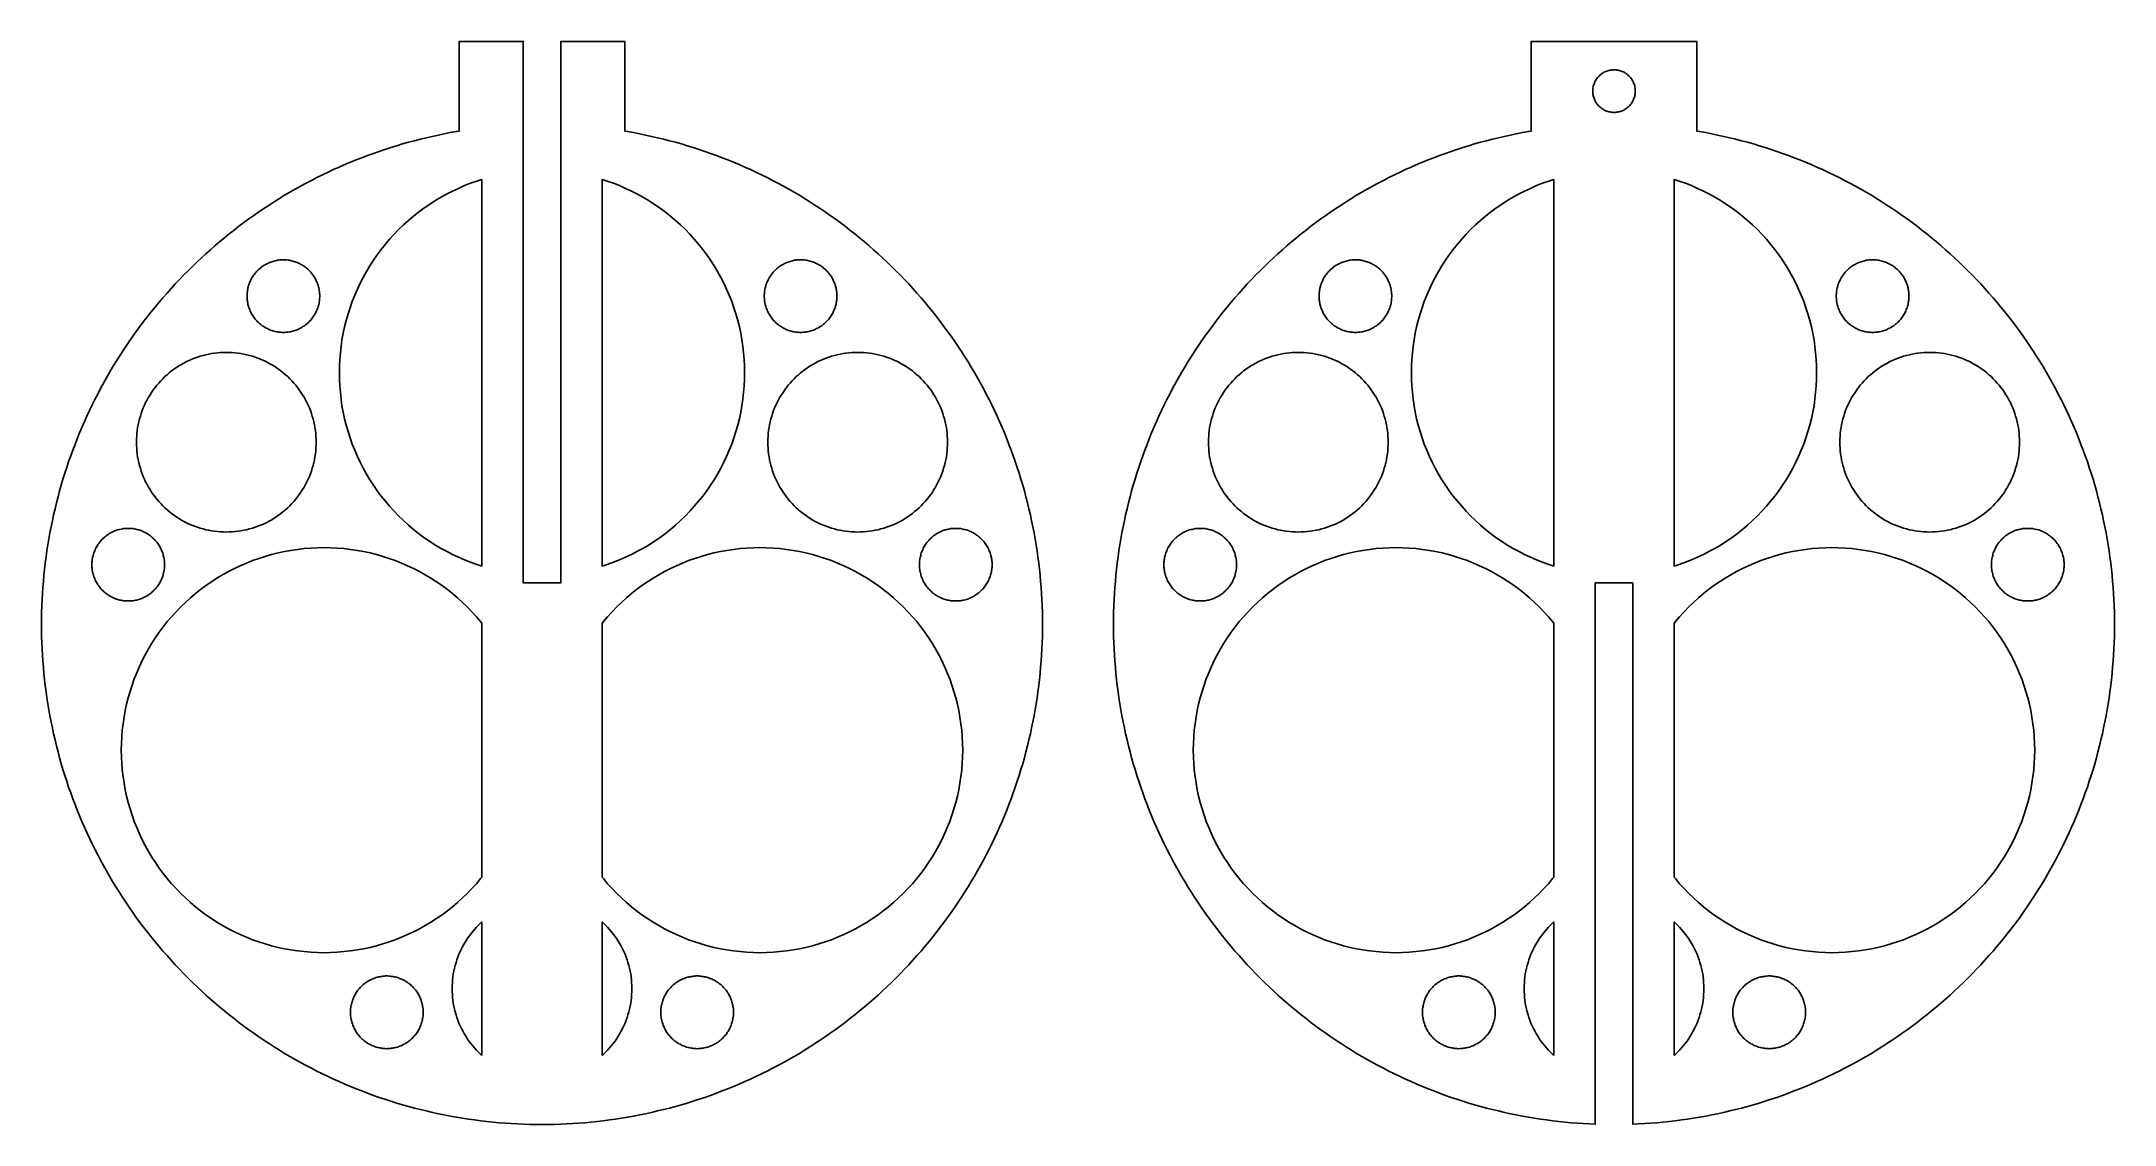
# Model space of a CAD drawing. Header units: millimetres. Extents: x -42 to 133, y -42 to 49.
import ezdxf

# ---------------------------------------------------------------- set-up
doc = ezdxf.new("R2010")
doc.units = ezdxf.units.MM
doc.layers.add('CUT', color=1, linetype='Continuous')

msp = doc.modelspace()

# ---------------------------------------------------------------- linework, layer by layer
at = {"layer": 'CUT'}
for points in [[(42.29, -1.56), (42.27, -2.08), (42.24, -2.6), (42.21, -3.11), (42.16, -3.63), (42.12, -4.15), (42.06, -4.66), (42, -5.18), (41.93, -5.7), (41.86, -6.21), (41.78, -6.72), (41.7, -7.24), (41.61, -7.75), (41.51, -8.26), (41.4, -8.76), (41.29, -9.27), (41.17, -9.78), (41.05, -10.28), (40.92, -10.79), (40.79, -11.29), (40.65, -11.79), (40.5, -12.28), (40.34, -12.78), (40.18, -13.28), (40.02, -13.77), (39.85, -14.26), (39.67, -14.75), (39.48, -15.23), (39.29, -15.71), (39.1, -16.2), (38.9, -16.67), (38.69, -17.15), (38.48, -17.62), (38.26, -18.09), (38.03, -18.56), (37.8, -19.03), (37.56, -19.49), (37.32, -19.95), (37.08, -20.41), (36.82, -20.86), (36.56, -21.31), (36.3, -21.76), (36.03, -22.2), (35.75, -22.64), (35.47, -23.08), (35.19, -23.51), (34.9, -23.94), (34.6, -24.37), (34.3, -24.79), (33.99, -25.21), (33.68, -25.63), (33.36, -26.04), (33.04, -26.44), (32.71, -26.85), (32.38, -27.25), (32.05, -27.64), (31.7, -28.03), (31.36, -28.42), (31.01, -28.8), (30.65, -29.18), (30.29, -29.56), (29.92, -29.92), (29.56, -30.29), (29.18, -30.65), (28.8, -31.01), (28.42, -31.36), (28.03, -31.7), (27.64, -32.05), (27.25, -32.38), (26.85, -32.71), (26.44, -33.04), (26.04, -33.36), (25.63, -33.68), (25.21, -33.99), (24.79, -34.3), (24.37, -34.6), (23.94, -34.9), (23.51, -35.19), (23.08, -35.47), (22.64, -35.75), (22.2, -36.03), (21.76, -36.3), (21.31, -36.56), (20.86, -36.82), (20.41, -37.08), (19.95, -37.32), (19.49, -37.56), (19.03, -37.8), (18.56, -38.03), (18.09, -38.26), (17.62, -38.48), (17.15, -38.69), (16.67, -38.9), (16.2, -39.1), (15.71, -39.29), (15.23, -39.48), (14.75, -39.67), (14.26, -39.85), (13.77, -40.02), (13.28, -40.18), (12.78, -40.34), (12.28, -40.5), (11.79, -40.65), (11.29, -40.79), (10.79, -40.92), (10.28, -41.05), (9.78, -41.17), (9.27, -41.29), (8.76, -41.4), (8.26, -41.51), (7.75, -41.61), (7.24, -41.7), (6.72, -41.78), (6.21, -41.86), (5.7, -41.93), (5.18, -42), (4.66, -42.06), (4.15, -42.12), (3.63, -42.16), (3.11, -42.21), (2.6, -42.24), (2.08, -42.27), (1.56, -42.29), (1.04, -42.31), (0.52, -42.32), (0, -42.32), (-0.52, -42.32), (-1.04, -42.31), (-1.56, -42.29), (-2.08, -42.27), (-2.6, -42.24), (-3.11, -42.21), (-3.63, -42.16), (-4.15, -42.12), (-4.66, -42.06), (-5.18, -42), (-5.7, -41.93), (-6.21, -41.86), (-6.72, -41.78), (-7.24, -41.7), (-7.75, -41.61), (-8.26, -41.51), (-8.76, -41.4), (-9.27, -41.29), (-9.78, -41.17), (-10.28, -41.05), (-10.79, -40.92), (-11.29, -40.79), (-11.79, -40.65), (-12.28, -40.5), (-12.78, -40.34), (-13.28, -40.18), (-13.77, -40.02), (-14.26, -39.85), (-14.75, -39.67), (-15.23, -39.48), (-15.71, -39.29), (-16.2, -39.1), (-16.67, -38.9), (-17.15, -38.69), (-17.62, -38.48), (-18.09, -38.26), (-18.56, -38.03), (-19.03, -37.8), (-19.49, -37.56), (-19.95, -37.32), (-20.41, -37.08), (-20.86, -36.82), (-21.31, -36.56), (-21.76, -36.3), (-22.2, -36.03), (-22.64, -35.75), (-23.08, -35.47), (-23.51, -35.19), (-23.94, -34.9), (-24.37, -34.6), (-24.79, -34.3), (-25.21, -33.99), (-25.63, -33.68), (-26.04, -33.36), (-26.44, -33.04), (-26.85, -32.71), (-27.25, -32.38), (-27.64, -32.05), (-28.03, -31.7), (-28.42, -31.36), (-28.8, -31.01), (-29.18, -30.65), (-29.56, -30.29), (-29.92, -29.92), (-30.29, -29.56), (-30.65, -29.18), (-31.01, -28.8), (-31.36, -28.42), (-31.7, -28.03), (-32.05, -27.64), (-32.38, -27.25), (-32.71, -26.85), (-33.04, -26.44), (-33.36, -26.04), (-33.68, -25.63), (-33.99, -25.21), (-34.3, -24.79), (-34.6, -24.37), (-34.9, -23.94), (-35.19, -23.51), (-35.47, -23.08), (-35.75, -22.64), (-36.03, -22.2), (-36.3, -21.76), (-36.56, -21.31), (-36.82, -20.86), (-37.08, -20.41), (-37.32, -19.95), (-37.56, -19.49), (-37.8, -19.03), (-38.03, -18.56), (-38.26, -18.09), (-38.48, -17.62), (-38.69, -17.15), (-38.9, -16.67), (-39.1, -16.2), (-39.29, -15.71), (-39.48, -15.23), (-39.67, -14.75), (-39.85, -14.26), (-40.02, -13.77), (-40.18, -13.28), (-40.34, -12.78), (-40.5, -12.28), (-40.65, -11.79), (-40.79, -11.29), (-40.92, -10.79), (-41.05, -10.28), (-41.17, -9.78), (-41.29, -9.27), (-41.4, -8.76), (-41.51, -8.26), (-41.61, -7.75), (-41.7, -7.24), (-41.78, -6.72), (-41.86, -6.21), (-41.93, -5.7), (-42, -5.18), (-42.06, -4.66), (-42.12, -4.15), (-42.16, -3.63), (-42.21, -3.11), (-42.24, -2.6), (-42.27, -2.08), (-42.29, -1.56), (-42.31, -1.04), (-42.32, -0.52), (-42.32, 0), (-42.32, 0.52), (-42.31, 1.04), (-42.29, 1.56), (-42.27, 2.08), (-42.24, 2.6), (-42.21, 3.11), (-42.16, 3.63), (-42.12, 4.15), (-42.06, 4.66), (-42, 5.18), (-41.93, 5.7), (-41.86, 6.21), (-41.78, 6.72), (-41.7, 7.24), (-41.61, 7.75), (-41.51, 8.26), (-41.4, 8.76), (-41.29, 9.27), (-41.17, 9.78), (-41.05, 10.28), (-40.92, 10.79), (-40.79, 11.29), (-40.65, 11.79), (-40.5, 12.28), (-40.34, 12.78), (-40.18, 13.28), (-40.02, 13.77), (-39.85, 14.26), (-39.67, 14.75), (-39.48, 15.23), (-39.29, 15.71), (-39.1, 16.2), (-38.9, 16.67), (-38.69, 17.15), (-38.48, 17.62), (-38.26, 18.09), (-38.03, 18.56), (-37.8, 19.03), (-37.56, 19.49), (-37.32, 19.95), (-37.08, 20.41), (-36.82, 20.86), (-36.56, 21.31), (-36.3, 21.76), (-36.03, 22.2), (-35.75, 22.64), (-35.47, 23.08), (-35.19, 23.51), (-34.9, 23.94), (-34.6, 24.37), (-34.3, 24.79), (-33.99, 25.21), (-33.68, 25.63), (-33.36, 26.04), (-33.04, 26.44), (-32.71, 26.85), (-32.38, 27.25), (-32.05, 27.64), (-31.7, 28.03), (-31.36, 28.42), (-31.01, 28.8), (-30.65, 29.18), (-30.29, 29.56), (-29.92, 29.92), (-29.56, 30.29), (-29.18, 30.65), (-28.8, 31.01), (-28.42, 31.36), (-28.03, 31.7), (-27.64, 32.05), (-27.25, 32.38), (-26.85, 32.71), (-26.44, 33.04), (-26.04, 33.36), (-25.63, 33.68), (-25.21, 33.99), (-24.79, 34.3), (-24.37, 34.6), (-23.94, 34.9), (-23.51, 35.19), (-23.08, 35.47), (-22.64, 35.75), (-22.2, 36.03), (-21.76, 36.3), (-21.31, 36.56), (-20.86, 36.82), (-20.41, 37.08), (-19.95, 37.32), (-19.49, 37.56), (-19.03, 37.8), (-18.56, 38.03), (-18.09, 38.26), (-17.62, 38.48), (-17.15, 38.69), (-16.67, 38.9), (-16.2, 39.1), (-15.71, 39.29), (-15.23, 39.48), (-14.75, 39.67), (-14.26, 39.85), (-13.77, 40.02), (-13.28, 40.18), (-12.78, 40.34), (-12.28, 40.5), (-11.79, 40.65), (-11.29, 40.79), (-10.79, 40.92), (-10.28, 41.05), (-9.78, 41.17), (-9.27, 41.29), (-8.76, 41.4), (-8.26, 41.51), (-7.75, 41.61), (-7.24, 41.7), (-7, 41.74), (-7, 49.32), (-1.59, 49.32), (-1.59, 3.5), (1.59, 3.5), (1.59, 49.32), (7, 49.32), (7, 41.74), (7.24, 41.7), (7.75, 41.61), (8.26, 41.51), (8.76, 41.4), (9.27, 41.29), (9.78, 41.17), (10.28, 41.05), (10.79, 40.92), (11.29, 40.79), (11.79, 40.65), (12.28, 40.5), (12.78, 40.34), (13.28, 40.18), (13.77, 40.02), (14.26, 39.85), (14.75, 39.67), (15.23, 39.48), (15.71, 39.29), (16.2, 39.1), (16.67, 38.9), (17.15, 38.69), (17.62, 38.48), (18.09, 38.26), (18.56, 38.03), (19.03, 37.8), (19.49, 37.56), (19.95, 37.32), (20.41, 37.08), (20.86, 36.82), (21.31, 36.56), (21.76, 36.3), (22.2, 36.03), (22.64, 35.75), (23.08, 35.47), (23.51, 35.19), (23.94, 34.9), (24.37, 34.6), (24.79, 34.3), (25.21, 33.99), (25.63, 33.68), (26.04, 33.36), (26.44, 33.04), (26.85, 32.71), (27.25, 32.38), (27.64, 32.05), (28.03, 31.7), (28.42, 31.36), (28.8, 31.01), (29.18, 30.65), (29.56, 30.29), (29.92, 29.92), (30.29, 29.56), (30.65, 29.18), (31.01, 28.8), (31.36, 28.42), (31.7, 28.03), (32.05, 27.64), (32.38, 27.25), (32.71, 26.85), (33.04, 26.44), (33.36, 26.04), (33.68, 25.63), (33.99, 25.21), (34.3, 24.79), (34.6, 24.37), (34.9, 23.94), (35.19, 23.51), (35.47, 23.08), (35.75, 22.64), (36.03, 22.2), (36.3, 21.76), (36.56, 21.31), (36.82, 20.86), (37.08, 20.41), (37.32, 19.95), (37.56, 19.49), (37.8, 19.03), (38.03, 18.56), (38.26, 18.09), (38.48, 17.62), (38.69, 17.15), (38.9, 16.67), (39.1, 16.2), (39.29, 15.71), (39.48, 15.23), (39.67, 14.75), (39.85, 14.26), (40.02, 13.77), (40.18, 13.28), (40.34, 12.78), (40.5, 12.28), (40.65, 11.79), (40.79, 11.29), (40.92, 10.79), (41.05, 10.28), (41.17, 9.78), (41.29, 9.27), (41.4, 8.76), (41.51, 8.26), (41.61, 7.75), (41.7, 7.24), (41.78, 6.72), (41.86, 6.21), (41.93, 5.7), (42, 5.18), (42.06, 4.66), (42.12, 4.15), (42.16, 3.63), (42.21, 3.11), (42.24, 2.6), (42.27, 2.08), (42.29, 1.56), (42.31, 1.04), (42.32, 0.52), (42.32, 0), (42.32, -0.52), (42.31, -1.04), (42.29, -1.56)], [(132.91, -2.08), (132.88, -2.6), (132.85, -3.11), (132.8, -3.63), (132.76, -4.15), (132.7, -4.66), (132.64, -5.18), (132.57, -5.7), (132.5, -6.21), (132.42, -6.72), (132.34, -7.24), (132.25, -7.75), (132.15, -8.26), (132.04, -8.76), (131.93, -9.27), (131.81, -9.78), (131.69, -10.28), (131.56, -10.79), (131.43, -11.29), (131.29, -11.79), (131.14, -12.28), (130.98, -12.78), (130.82, -13.28), (130.66, -13.77), (130.49, -14.26), (130.31, -14.75), (130.12, -15.23), (129.93, -15.71), (129.74, -16.2), (129.54, -16.67), (129.33, -17.15), (129.12, -17.62), (128.9, -18.09), (128.67, -18.56), (128.44, -19.03), (128.2, -19.49), (127.96, -19.95), (127.72, -20.41), (127.46, -20.86), (127.2, -21.31), (126.94, -21.76), (126.67, -22.2), (126.39, -22.64), (126.11, -23.08), (125.83, -23.51), (125.54, -23.94), (125.24, -24.37), (124.94, -24.79), (124.63, -25.21), (124.32, -25.63), (124, -26.04), (123.68, -26.44), (123.35, -26.85), (123.02, -27.25), (122.69, -27.64), (122.34, -28.03), (122, -28.42), (121.65, -28.8), (121.29, -29.18), (120.93, -29.56), (120.56, -29.92), (120.2, -30.29), (119.82, -30.65), (119.44, -31.01), (119.06, -31.36), (118.67, -31.7), (118.28, -32.05), (117.89, -32.38), (117.49, -32.71), (117.08, -33.04), (116.68, -33.36), (116.27, -33.68), (115.85, -33.99), (115.43, -34.3), (115.01, -34.6), (114.58, -34.9), (114.15, -35.19), (113.72, -35.47), (113.28, -35.75), (112.84, -36.03), (112.4, -36.3), (111.95, -36.56), (111.5, -36.82), (111.05, -37.08), (110.59, -37.32), (110.13, -37.56), (109.67, -37.8), (109.2, -38.03), (108.73, -38.26), (108.26, -38.48), (107.79, -38.69), (107.31, -38.9), (106.84, -39.1), (106.35, -39.29), (105.87, -39.48), (105.39, -39.67), (104.9, -39.85), (104.41, -40.02), (103.92, -40.18), (103.42, -40.34), (102.92, -40.5), (102.43, -40.65), (101.93, -40.79), (101.43, -40.92), (100.92, -41.05), (100.42, -41.17), (99.91, -41.29), (99.4, -41.4), (98.9, -41.51), (98.39, -41.61), (97.88, -41.7), (97.36, -41.78), (96.85, -41.86), (96.34, -41.93), (95.82, -42), (95.3, -42.06), (94.79, -42.12), (94.27, -42.16), (93.75, -42.21), (93.24, -42.24), (92.72, -42.27), (92.23, -42.29), (92.23, 3.5), (89.05, 3.5), (89.05, -42.29), (88.56, -42.27), (88.04, -42.24), (87.53, -42.21), (87.01, -42.16), (86.49, -42.12), (85.98, -42.06), (85.46, -42), (84.94, -41.93), (84.43, -41.86), (83.92, -41.78), (83.4, -41.7), (82.89, -41.61), (82.38, -41.51), (81.88, -41.4), (81.37, -41.29), (80.86, -41.17), (80.36, -41.05), (79.85, -40.92), (79.35, -40.79), (78.85, -40.65), (78.36, -40.5), (77.86, -40.34), (77.36, -40.18), (76.87, -40.02), (76.38, -39.85), (75.89, -39.67), (75.41, -39.48), (74.93, -39.29), (74.44, -39.1), (73.97, -38.9), (73.49, -38.69), (73.02, -38.48), (72.55, -38.26), (72.08, -38.03), (71.61, -37.8), (71.15, -37.56), (70.69, -37.32), (70.23, -37.08), (69.78, -36.82), (69.33, -36.56), (68.88, -36.3), (68.44, -36.03), (68, -35.75), (67.56, -35.47), (67.13, -35.19), (66.7, -34.9), (66.27, -34.6), (65.85, -34.3), (65.43, -33.99), (65.01, -33.68), (64.6, -33.36), (64.2, -33.04), (63.79, -32.71), (63.39, -32.38), (63, -32.05), (62.61, -31.7), (62.22, -31.36), (61.84, -31.01), (61.46, -30.65), (61.08, -30.29), (60.72, -29.92), (60.35, -29.56), (59.99, -29.18), (59.63, -28.8), (59.28, -28.42), (58.94, -28.03), (58.59, -27.64), (58.26, -27.25), (57.93, -26.85), (57.6, -26.44), (57.28, -26.04), (56.96, -25.63), (56.65, -25.21), (56.34, -24.79), (56.04, -24.37), (55.74, -23.94), (55.45, -23.51), (55.17, -23.08), (54.89, -22.64), (54.61, -22.2), (54.34, -21.76), (54.08, -21.31), (53.82, -20.86), (53.56, -20.41), (53.32, -19.95), (53.08, -19.49), (52.84, -19.03), (52.61, -18.56), (52.38, -18.09), (52.16, -17.62), (51.95, -17.15), (51.74, -16.67), (51.54, -16.2), (51.35, -15.71), (51.16, -15.23), (50.97, -14.75), (50.79, -14.26), (50.62, -13.77), (50.46, -13.28), (50.3, -12.78), (50.14, -12.28), (49.99, -11.79), (49.85, -11.29), (49.72, -10.79), (49.59, -10.28), (49.47, -9.78), (49.35, -9.27), (49.24, -8.76), (49.13, -8.26), (49.03, -7.75), (48.94, -7.24), (48.86, -6.72), (48.78, -6.21), (48.71, -5.7), (48.64, -5.18), (48.58, -4.66), (48.52, -4.15), (48.48, -3.63), (48.43, -3.11), (48.4, -2.6), (48.37, -2.08), (48.35, -1.56), (48.33, -1.04), (48.32, -0.52), (48.32, 0), (48.32, 0.52), (48.33, 1.04), (48.35, 1.56), (48.37, 2.08), (48.4, 2.6), (48.43, 3.11), (48.48, 3.63), (48.52, 4.15), (48.58, 4.66), (48.64, 5.18), (48.71, 5.7), (48.78, 6.21), (48.86, 6.72), (48.94, 7.24), (49.03, 7.75), (49.13, 8.26), (49.24, 8.76), (49.35, 9.27), (49.47, 9.78), (49.59, 10.28), (49.72, 10.79), (49.85, 11.29), (49.99, 11.79), (50.14, 12.28), (50.3, 12.78), (50.46, 13.28), (50.62, 13.77), (50.79, 14.26), (50.97, 14.75), (51.16, 15.23), (51.35, 15.71), (51.54, 16.2), (51.74, 16.67), (51.95, 17.15), (52.16, 17.62), (52.38, 18.09), (52.61, 18.56), (52.84, 19.03), (53.08, 19.49), (53.32, 19.95), (53.56, 20.41), (53.82, 20.86), (54.08, 21.31), (54.34, 21.76), (54.61, 22.2), (54.89, 22.64), (55.17, 23.08), (55.45, 23.51), (55.74, 23.94), (56.04, 24.37), (56.34, 24.79), (56.65, 25.21), (56.96, 25.63), (57.28, 26.04), (57.6, 26.44), (57.93, 26.85), (58.26, 27.25), (58.59, 27.64), (58.94, 28.03), (59.28, 28.42), (59.63, 28.8), (59.99, 29.18), (60.35, 29.56), (60.72, 29.92), (61.08, 30.29), (61.46, 30.65), (61.84, 31.01), (62.22, 31.36), (62.61, 31.7), (63, 32.05), (63.39, 32.38), (63.79, 32.71), (64.2, 33.04), (64.6, 33.36), (65.01, 33.68), (65.43, 33.99), (65.85, 34.3), (66.27, 34.6), (66.7, 34.9), (67.13, 35.19), (67.56, 35.47), (68, 35.75), (68.44, 36.03), (68.88, 36.3), (69.33, 36.56), (69.78, 36.82), (70.23, 37.08), (70.69, 37.32), (71.15, 37.56), (71.61, 37.8), (72.08, 38.03), (72.55, 38.26), (73.02, 38.48), (73.49, 38.69), (73.97, 38.9), (74.44, 39.1), (74.93, 39.29), (75.41, 39.48), (75.89, 39.67), (76.38, 39.85), (76.87, 40.02), (77.36, 40.18), (77.86, 40.34), (78.36, 40.5), (78.85, 40.65), (79.35, 40.79), (79.85, 40.92), (80.36, 41.05), (80.86, 41.17), (81.37, 41.29), (81.88, 41.4), (82.38, 41.51), (82.89, 41.61), (83.4, 41.7), (83.64, 41.74), (83.64, 49.32), (97.64, 49.32), (97.64, 41.74), (97.88, 41.7), (98.39, 41.61), (98.9, 41.51), (99.4, 41.4), (99.91, 41.29), (100.42, 41.17), (100.92, 41.05), (101.43, 40.92), (101.93, 40.79), (102.43, 40.65), (102.92, 40.5), (103.42, 40.34), (103.92, 40.18), (104.41, 40.02), (104.9, 39.85), (105.39, 39.67), (105.87, 39.48), (106.35, 39.29), (106.84, 39.1), (107.31, 38.9), (107.79, 38.69), (108.26, 38.48), (108.73, 38.26), (109.2, 38.03), (109.67, 37.8), (110.13, 37.56), (110.59, 37.32), (111.05, 37.08), (111.5, 36.82), (111.95, 36.56), (112.4, 36.3), (112.84, 36.03), (113.28, 35.75), (113.72, 35.47), (114.15, 35.19), (114.58, 34.9), (115.01, 34.6), (115.43, 34.3), (115.85, 33.99), (116.27, 33.68), (116.68, 33.36), (117.08, 33.04), (117.49, 32.71), (117.89, 32.38), (118.28, 32.05), (118.67, 31.7), (119.06, 31.36), (119.44, 31.01), (119.82, 30.65), (120.2, 30.29), (120.56, 29.92), (120.93, 29.56), (121.29, 29.18), (121.65, 28.8), (122, 28.42), (122.34, 28.03), (122.69, 27.64), (123.02, 27.25), (123.35, 26.85), (123.68, 26.44), (124, 26.04), (124.32, 25.63), (124.63, 25.21), (124.94, 24.79), (125.24, 24.37), (125.54, 23.94), (125.83, 23.51), (126.11, 23.08), (126.39, 22.64), (126.67, 22.2), (126.94, 21.76), (127.2, 21.31), (127.46, 20.86), (127.72, 20.41), (127.96, 19.95), (128.2, 19.49), (128.44, 19.03), (128.67, 18.56), (128.9, 18.09), (129.12, 17.62), (129.33, 17.15), (129.54, 16.67), (129.74, 16.2), (129.93, 15.71), (130.12, 15.23), (130.31, 14.75), (130.49, 14.26), (130.66, 13.77), (130.82, 13.28), (130.98, 12.78), (131.14, 12.28), (131.29, 11.79), (131.43, 11.29), (131.56, 10.79), (131.69, 10.28), (131.81, 9.78), (131.93, 9.27), (132.04, 8.76), (132.15, 8.26), (132.25, 7.75), (132.34, 7.24), (132.42, 6.72), (132.5, 6.21), (132.57, 5.7), (132.64, 5.18), (132.7, 4.66), (132.76, 4.15), (132.8, 3.63), (132.85, 3.11), (132.88, 2.6), (132.91, 2.08), (132.93, 1.56), (132.95, 1.04), (132.96, 0.52), (132.96, 0), (132.96, -0.52), (132.95, -1.04), (132.93, -1.56), (132.91, -2.08)], [(92.44, 45.21), (92.43, 45.3), (92.42, 45.38), (92.41, 45.47), (92.39, 45.56), (92.36, 45.64), (92.33, 45.73), (92.3, 45.81), (92.27, 45.89), (92.23, 45.97), (92.18, 46.05), (92.14, 46.12), (92.09, 46.19), (92.03, 46.26), (91.97, 46.33), (91.91, 46.39), (91.85, 46.45), (91.78, 46.51), (91.71, 46.57), (91.64, 46.62), (91.57, 46.66), (91.49, 46.71), (91.41, 46.75), (91.33, 46.78), (91.25, 46.81), (91.16, 46.84), (91.08, 46.87), (90.99, 46.89), (90.9, 46.9), (90.82, 46.91), (90.73, 46.92), (90.64, 46.92), (90.55, 46.92), (90.46, 46.91), (90.38, 46.9), (90.29, 46.89), (90.2, 46.87), (90.12, 46.84), (90.03, 46.81), (89.95, 46.78), (89.87, 46.75), (89.79, 46.71), (89.71, 46.66), (89.64, 46.62), (89.57, 46.57), (89.5, 46.51), (89.43, 46.45), (89.37, 46.39), (89.31, 46.33), (89.25, 46.26), (89.19, 46.19), (89.14, 46.12), (89.1, 46.05), (89.05, 45.97), (89.01, 45.89), (88.98, 45.81), (88.95, 45.73), (88.92, 45.64), (88.89, 45.56), (88.87, 45.47), (88.86, 45.38), (88.85, 45.3), (88.84, 45.21), (88.84, 45.12), (88.84, 45.03), (88.85, 44.94), (88.86, 44.86), (88.87, 44.77), (88.89, 44.68), (88.92, 44.6), (88.95, 44.51), (88.98, 44.43), (89.01, 44.35), (89.05, 44.27), (89.1, 44.19), (89.14, 44.12), (89.19, 44.05), (89.25, 43.98), (89.31, 43.91), (89.37, 43.85), (89.43, 43.79), (89.5, 43.73), (89.57, 43.67), (89.64, 43.62), (89.71, 43.58), (89.79, 43.53), (89.87, 43.49), (89.95, 43.46), (90.03, 43.43), (90.12, 43.4), (90.2, 43.37), (90.29, 43.35), (90.38, 43.34), (90.46, 43.33), (90.55, 43.32), (90.64, 43.32), (90.73, 43.32), (90.82, 43.33), (90.9, 43.34), (90.99, 43.35), (91.08, 43.37), (91.16, 43.4), (91.25, 43.43), (91.33, 43.46), (91.41, 43.49), (91.49, 43.53), (91.57, 43.58), (91.64, 43.62), (91.71, 43.67), (91.78, 43.73), (91.85, 43.79), (91.91, 43.85), (91.97, 43.91), (92.03, 43.98), (92.09, 44.05), (92.14, 44.12), (92.18, 44.19), (92.23, 44.27), (92.27, 44.35), (92.3, 44.43), (92.33, 44.51), (92.36, 44.6), (92.39, 44.68), (92.41, 44.77), (92.42, 44.86), (92.43, 44.94), (92.44, 45.03), (92.44, 45.12), (92.44, 45.21)], [(-6.56, 5.46), (-6.04, 5.25), (-5.51, 5.06), (-5.09, 4.93), (-5.09, 37.65), (-5.51, 37.51), (-6.04, 37.32), (-6.56, 37.12), (-7.07, 36.89), (-7.58, 36.65), (-8.08, 36.4), (-8.57, 36.12), (-9.05, 35.84), (-9.52, 35.53), (-9.98, 35.21), (-10.43, 34.88), (-10.87, 34.53), (-11.3, 34.17), (-11.71, 33.79), (-12.12, 33.4), (-12.51, 33), (-12.88, 32.58), (-13.24, 32.16), (-13.59, 31.72), (-13.93, 31.27), (-14.25, 30.8), (-14.55, 30.33), (-14.84, 29.85), (-15.11, 29.36), (-15.37, 28.86), (-15.61, 28.36), (-15.83, 27.84), (-16.04, 27.32), (-16.22, 26.79), (-16.4, 26.26), (-16.55, 25.72), (-16.69, 25.18), (-16.8, 24.63), (-16.91, 24.08), (-16.99, 23.52), (-17.05, 22.97), (-17.1, 22.41), (-17.12, 21.85), (-17.13, 21.29), (-17.12, 20.73), (-17.1, 20.17), (-17.05, 19.61), (-16.99, 19.05), (-16.91, 18.49), (-16.8, 17.94), (-16.69, 17.4), (-16.55, 16.85), (-16.4, 16.31), (-16.22, 15.78), (-16.04, 15.25), (-15.83, 14.73), (-15.61, 14.21), (-15.37, 13.71), (-15.11, 13.21), (-14.84, 12.72), (-14.55, 12.24), (-14.25, 11.77), (-13.93, 11.31), (-13.59, 10.86), (-13.24, 10.42), (-12.88, 9.99), (-12.51, 9.57), (-12.12, 9.17), (-11.71, 8.78), (-11.3, 8.4), (-10.87, 8.04), (-10.43, 7.69), (-9.98, 7.36), (-9.52, 7.04), (-9.05, 6.74), (-8.57, 6.45), (-8.08, 6.18), (-7.58, 5.92), (-7.07, 5.68), (-6.56, 5.46)], [(16.99, 19.05), (17.05, 19.61), (17.1, 20.17), (17.12, 20.73), (17.13, 21.29), (17.12, 21.85), (17.1, 22.41), (17.05, 22.97), (16.99, 23.52), (16.91, 24.08), (16.8, 24.63), (16.69, 25.18), (16.55, 25.72), (16.4, 26.26), (16.22, 26.79), (16.04, 27.32), (15.83, 27.84), (15.61, 28.36), (15.37, 28.86), (15.11, 29.36), (14.84, 29.85), (14.55, 30.33), (14.25, 30.8), (13.93, 31.27), (13.59, 31.72), (13.24, 32.16), (12.88, 32.58), (12.51, 33), (12.12, 33.4), (11.71, 33.79), (11.3, 34.17), (10.87, 34.53), (10.43, 34.88), (9.98, 35.21), (9.52, 35.53), (9.05, 35.84), (8.57, 36.12), (8.08, 36.4), (7.58, 36.65), (7.07, 36.89), (6.56, 37.12), (6.04, 37.32), (5.51, 37.51), (5.09, 37.65), (5.09, 4.93), (5.51, 5.06), (6.04, 5.25), (6.56, 5.46), (7.07, 5.68), (7.58, 5.92), (8.08, 6.18), (8.57, 6.45), (9.05, 6.74), (9.52, 7.04), (9.98, 7.36), (10.43, 7.69), (10.87, 8.04), (11.3, 8.4), (11.71, 8.78), (12.12, 9.17), (12.51, 9.57), (12.88, 9.99), (13.24, 10.42), (13.59, 10.86), (13.93, 11.31), (14.25, 11.77), (14.55, 12.24), (14.84, 12.72), (15.11, 13.21), (15.37, 13.71), (15.61, 14.21), (15.83, 14.73), (16.04, 15.25), (16.22, 15.78), (16.4, 16.31), (16.55, 16.85), (16.69, 17.4), (16.8, 17.94), (16.91, 18.49), (16.99, 19.05)], [(84.6, 5.25), (85.13, 5.06), (85.55, 4.93), (85.55, 37.65), (85.13, 37.51), (84.6, 37.32), (84.08, 37.12), (83.57, 36.89), (83.06, 36.65), (82.56, 36.4), (82.07, 36.12), (81.59, 35.84), (81.12, 35.53), (80.66, 35.21), (80.21, 34.88), (79.77, 34.53), (79.34, 34.17), (78.93, 33.79), (78.52, 33.4), (78.13, 33), (77.76, 32.58), (77.4, 32.16), (77.05, 31.72), (76.71, 31.27), (76.39, 30.8), (76.09, 30.33), (75.8, 29.85), (75.53, 29.36), (75.27, 28.86), (75.03, 28.36), (74.81, 27.84), (74.6, 27.32), (74.42, 26.79), (74.24, 26.26), (74.09, 25.72), (73.95, 25.18), (73.84, 24.63), (73.73, 24.08), (73.65, 23.52), (73.59, 22.97), (73.54, 22.41), (73.52, 21.85), (73.51, 21.29), (73.52, 20.73), (73.54, 20.17), (73.59, 19.61), (73.65, 19.05), (73.73, 18.49), (73.84, 17.94), (73.95, 17.4), (74.09, 16.85), (74.24, 16.31), (74.42, 15.78), (74.6, 15.25), (74.81, 14.73), (75.03, 14.21), (75.27, 13.71), (75.53, 13.21), (75.8, 12.72), (76.09, 12.24), (76.39, 11.77), (76.71, 11.31), (77.05, 10.86), (77.4, 10.42), (77.76, 9.99), (78.13, 9.57), (78.52, 9.17), (78.93, 8.78), (79.34, 8.4), (79.77, 8.04), (80.21, 7.69), (80.66, 7.36), (81.12, 7.04), (81.59, 6.74), (82.07, 6.45), (82.56, 6.18), (83.06, 5.92), (83.57, 5.68), (84.08, 5.46), (84.6, 5.25)], [(107.69, 19.61), (107.74, 20.17), (107.76, 20.73), (107.77, 21.29), (107.76, 21.85), (107.74, 22.41), (107.69, 22.97), (107.63, 23.52), (107.55, 24.08), (107.44, 24.63), (107.33, 25.18), (107.19, 25.72), (107.04, 26.26), (106.86, 26.79), (106.68, 27.32), (106.47, 27.84), (106.25, 28.36), (106.01, 28.86), (105.75, 29.36), (105.48, 29.85), (105.19, 30.33), (104.89, 30.8), (104.57, 31.27), (104.23, 31.72), (103.88, 32.16), (103.52, 32.58), (103.15, 33), (102.76, 33.4), (102.35, 33.79), (101.94, 34.17), (101.51, 34.53), (101.07, 34.88), (100.62, 35.21), (100.16, 35.53), (99.69, 35.84), (99.21, 36.12), (98.72, 36.4), (98.22, 36.65), (97.71, 36.89), (97.2, 37.12), (96.68, 37.32), (96.15, 37.51), (95.73, 37.65), (95.73, 4.93), (96.15, 5.06), (96.68, 5.25), (97.2, 5.46), (97.71, 5.68), (98.22, 5.92), (98.72, 6.18), (99.21, 6.45), (99.69, 6.74), (100.16, 7.04), (100.62, 7.36), (101.07, 7.69), (101.51, 8.04), (101.94, 8.4), (102.35, 8.78), (102.76, 9.17), (103.15, 9.57), (103.52, 9.99), (103.88, 10.42), (104.23, 10.86), (104.57, 11.31), (104.89, 11.77), (105.19, 12.24), (105.48, 12.72), (105.75, 13.21), (106.01, 13.71), (106.25, 14.21), (106.47, 14.73), (106.68, 15.25), (106.86, 15.78), (107.04, 16.31), (107.19, 16.85), (107.33, 17.4), (107.44, 17.94), (107.55, 18.49), (107.63, 19.05), (107.69, 19.61)], [(-18.82, 27.37), (-18.81, 27.47), (-18.8, 27.57), (-18.79, 27.67), (-18.79, 27.77), (-18.79, 27.87), (-18.8, 27.97), (-18.81, 28.07), (-18.82, 28.17), (-18.83, 28.27), (-18.85, 28.37), (-18.87, 28.47), (-18.9, 28.57), (-18.92, 28.66), (-18.96, 28.76), (-18.99, 28.86), (-19.03, 28.95), (-19.07, 29.04), (-19.11, 29.13), (-19.16, 29.22), (-19.2, 29.31), (-19.26, 29.4), (-19.31, 29.48), (-19.37, 29.56), (-19.43, 29.64), (-19.49, 29.72), (-19.55, 29.8), (-19.62, 29.87), (-19.69, 29.95), (-19.76, 30.02), (-19.84, 30.08), (-19.92, 30.15), (-19.99, 30.21), (-20.08, 30.27), (-20.16, 30.33), (-20.24, 30.38), (-20.33, 30.43), (-20.42, 30.48), (-20.51, 30.53), (-20.6, 30.57), (-20.69, 30.61), (-20.78, 30.65), (-20.88, 30.68), (-20.97, 30.71), (-21.07, 30.74), (-21.17, 30.77), (-21.27, 30.79), (-21.36, 30.8), (-21.46, 30.82), (-21.56, 30.83), (-21.66, 30.84), (-21.76, 30.84), (-21.87, 30.85), (-21.97, 30.84), (-22.07, 30.84), (-22.17, 30.83), (-22.27, 30.82), (-22.37, 30.8), (-22.46, 30.79), (-22.56, 30.77), (-22.66, 30.74), (-22.76, 30.71), (-22.85, 30.68), (-22.95, 30.65), (-23.04, 30.61), (-23.13, 30.57), (-23.22, 30.53), (-23.31, 30.48), (-23.4, 30.43), (-23.49, 30.38), (-23.57, 30.33), (-23.66, 30.27), (-23.74, 30.21), (-23.81, 30.15), (-23.89, 30.08), (-23.97, 30.02), (-24.04, 29.95), (-24.11, 29.87), (-24.18, 29.8), (-24.24, 29.72), (-24.3, 29.64), (-24.36, 29.56), (-24.42, 29.48), (-24.47, 29.4), (-24.53, 29.31), (-24.58, 29.22), (-24.62, 29.13), (-24.66, 29.04), (-24.7, 28.95), (-24.74, 28.86), (-24.78, 28.76), (-24.81, 28.66), (-24.83, 28.57), (-24.86, 28.47), (-24.88, 28.37), (-24.9, 28.27), (-24.91, 28.17), (-24.92, 28.07), (-24.93, 27.97), (-24.94, 27.87), (-24.94, 27.77), (-24.94, 27.67), (-24.93, 27.57), (-24.92, 27.47), (-24.91, 27.37), (-24.9, 27.27), (-24.88, 27.17), (-24.86, 27.07), (-24.83, 26.98), (-24.81, 26.88), (-24.78, 26.78), (-24.74, 26.69), (-24.7, 26.6), (-24.66, 26.5), (-24.62, 26.41), (-24.58, 26.32), (-24.53, 26.24), (-24.47, 26.15), (-24.42, 26.07), (-24.36, 25.98), (-24.3, 25.9), (-24.24, 25.82), (-24.18, 25.75), (-24.11, 25.67), (-24.04, 25.6), (-23.97, 25.53), (-23.89, 25.46), (-23.81, 25.4), (-23.74, 25.33), (-23.66, 25.27), (-23.57, 25.22), (-23.49, 25.16), (-23.4, 25.11), (-23.31, 25.06), (-23.22, 25.02), (-23.13, 24.97), (-23.04, 24.93), (-22.95, 24.9), (-22.85, 24.86), (-22.76, 24.83), (-22.66, 24.8), (-22.56, 24.78), (-22.46, 24.76), (-22.37, 24.74), (-22.27, 24.73), (-22.17, 24.71), (-22.07, 24.71), (-21.97, 24.7), (-21.87, 24.7), (-21.76, 24.7), (-21.66, 24.71), (-21.56, 24.71), (-21.46, 24.73), (-21.36, 24.74), (-21.27, 24.76), (-21.17, 24.78), (-21.07, 24.8), (-20.97, 24.83), (-20.88, 24.86), (-20.78, 24.9), (-20.69, 24.93), (-20.6, 24.97), (-20.51, 25.02), (-20.42, 25.06), (-20.33, 25.11), (-20.24, 25.16), (-20.16, 25.22), (-20.08, 25.27), (-19.99, 25.33), (-19.92, 25.4), (-19.84, 25.46), (-19.76, 25.53), (-19.69, 25.6), (-19.62, 25.67), (-19.55, 25.75), (-19.49, 25.82), (-19.43, 25.9), (-19.37, 25.98), (-19.31, 26.07), (-19.26, 26.15), (-19.2, 26.24), (-19.16, 26.32), (-19.11, 26.41), (-19.07, 26.5), (-19.03, 26.6), (-18.99, 26.69), (-18.96, 26.78), (-18.92, 26.88), (-18.9, 26.98), (-18.87, 27.07), (-18.85, 27.17), (-18.83, 27.27), (-18.82, 27.37)], [(24.91, 27.37), (24.92, 27.47), (24.93, 27.57), (24.94, 27.67), (24.94, 27.77), (24.94, 27.87), (24.93, 27.97), (24.92, 28.07), (24.91, 28.17), (24.9, 28.27), (24.88, 28.37), (24.86, 28.47), (24.83, 28.57), (24.81, 28.66), (24.78, 28.76), (24.74, 28.86), (24.7, 28.95), (24.66, 29.04), (24.62, 29.13), (24.58, 29.22), (24.53, 29.31), (24.47, 29.4), (24.42, 29.48), (24.36, 29.56), (24.3, 29.64), (24.24, 29.72), (24.18, 29.8), (24.11, 29.87), (24.04, 29.95), (23.97, 30.02), (23.89, 30.08), (23.81, 30.15), (23.74, 30.21), (23.66, 30.27), (23.57, 30.33), (23.49, 30.38), (23.4, 30.43), (23.31, 30.48), (23.22, 30.53), (23.13, 30.57), (23.04, 30.61), (22.95, 30.65), (22.85, 30.68), (22.76, 30.71), (22.66, 30.74), (22.56, 30.77), (22.46, 30.79), (22.37, 30.8), (22.27, 30.82), (22.17, 30.83), (22.07, 30.84), (21.97, 30.84), (21.87, 30.85), (21.76, 30.84), (21.66, 30.84), (21.56, 30.83), (21.46, 30.82), (21.36, 30.8), (21.27, 30.79), (21.17, 30.77), (21.07, 30.74), (20.97, 30.71), (20.88, 30.68), (20.78, 30.65), (20.69, 30.61), (20.6, 30.57), (20.51, 30.53), (20.42, 30.48), (20.33, 30.43), (20.24, 30.38), (20.16, 30.33), (20.08, 30.27), (19.99, 30.21), (19.92, 30.15), (19.84, 30.08), (19.76, 30.02), (19.69, 29.95), (19.62, 29.87), (19.55, 29.8), (19.49, 29.72), (19.43, 29.64), (19.37, 29.56), (19.31, 29.48), (19.26, 29.4), (19.2, 29.31), (19.16, 29.22), (19.11, 29.13), (19.07, 29.04), (19.03, 28.95), (18.99, 28.86), (18.96, 28.76), (18.92, 28.66), (18.9, 28.57), (18.87, 28.47), (18.85, 28.37), (18.83, 28.27), (18.82, 28.17), (18.81, 28.07), (18.8, 27.97), (18.79, 27.87), (18.79, 27.77), (18.79, 27.67), (18.8, 27.57), (18.81, 27.47), (18.82, 27.37), (18.83, 27.27), (18.85, 27.17), (18.87, 27.07), (18.9, 26.98), (18.92, 26.88), (18.96, 26.78), (18.99, 26.69), (19.03, 26.6), (19.07, 26.5), (19.11, 26.41), (19.16, 26.32), (19.2, 26.24), (19.26, 26.15), (19.31, 26.07), (19.37, 25.98), (19.43, 25.9), (19.49, 25.82), (19.55, 25.75), (19.62, 25.67), (19.69, 25.6), (19.76, 25.53), (19.84, 25.46), (19.92, 25.4), (19.99, 25.33), (20.08, 25.27), (20.16, 25.22), (20.24, 25.16), (20.33, 25.11), (20.42, 25.06), (20.51, 25.02), (20.6, 24.97), (20.69, 24.93), (20.78, 24.9), (20.88, 24.86), (20.97, 24.83), (21.07, 24.8), (21.17, 24.78), (21.27, 24.76), (21.36, 24.74), (21.46, 24.73), (21.56, 24.71), (21.66, 24.71), (21.76, 24.7), (21.87, 24.7), (21.97, 24.7), (22.07, 24.71), (22.17, 24.71), (22.27, 24.73), (22.37, 24.74), (22.46, 24.76), (22.56, 24.78), (22.66, 24.8), (22.76, 24.83), (22.85, 24.86), (22.95, 24.9), (23.04, 24.93), (23.13, 24.97), (23.22, 25.02), (23.31, 25.06), (23.4, 25.11), (23.49, 25.16), (23.57, 25.22), (23.66, 25.27), (23.74, 25.33), (23.81, 25.4), (23.89, 25.46), (23.97, 25.53), (24.04, 25.6), (24.11, 25.67), (24.18, 25.75), (24.24, 25.82), (24.3, 25.9), (24.36, 25.98), (24.42, 26.07), (24.47, 26.15), (24.53, 26.24), (24.58, 26.32), (24.62, 26.41), (24.66, 26.5), (24.7, 26.6), (24.74, 26.69), (24.78, 26.78), (24.81, 26.88), (24.83, 26.98), (24.86, 27.07), (24.88, 27.17), (24.9, 27.27), (24.91, 27.37)], [(71.83, 27.47), (71.84, 27.57), (71.85, 27.67), (71.85, 27.77), (71.85, 27.87), (71.84, 27.97), (71.83, 28.07), (71.82, 28.17), (71.81, 28.27), (71.79, 28.37), (71.77, 28.47), (71.74, 28.57), (71.72, 28.66), (71.68, 28.76), (71.65, 28.86), (71.61, 28.95), (71.57, 29.04), (71.53, 29.13), (71.48, 29.22), (71.44, 29.31), (71.38, 29.4), (71.33, 29.48), (71.27, 29.56), (71.21, 29.64), (71.15, 29.72), (71.09, 29.8), (71.02, 29.87), (70.95, 29.95), (70.88, 30.02), (70.8, 30.08), (70.72, 30.15), (70.65, 30.21), (70.56, 30.27), (70.48, 30.33), (70.4, 30.38), (70.31, 30.43), (70.22, 30.48), (70.13, 30.53), (70.04, 30.57), (69.95, 30.61), (69.86, 30.65), (69.76, 30.68), (69.67, 30.71), (69.57, 30.74), (69.47, 30.77), (69.37, 30.79), (69.28, 30.8), (69.18, 30.82), (69.08, 30.83), (68.98, 30.84), (68.88, 30.84), (68.77, 30.85), (68.67, 30.84), (68.57, 30.84), (68.47, 30.83), (68.37, 30.82), (68.27, 30.8), (68.18, 30.79), (68.08, 30.77), (67.98, 30.74), (67.88, 30.71), (67.79, 30.68), (67.69, 30.65), (67.6, 30.61), (67.51, 30.57), (67.42, 30.53), (67.33, 30.48), (67.24, 30.43), (67.15, 30.38), (67.07, 30.33), (66.98, 30.27), (66.9, 30.21), (66.83, 30.15), (66.75, 30.08), (66.67, 30.02), (66.6, 29.95), (66.53, 29.87), (66.46, 29.8), (66.4, 29.72), (66.34, 29.64), (66.28, 29.56), (66.22, 29.48), (66.17, 29.4), (66.11, 29.31), (66.06, 29.22), (66.02, 29.13), (65.98, 29.04), (65.94, 28.95), (65.9, 28.86), (65.86, 28.76), (65.83, 28.66), (65.81, 28.57), (65.78, 28.47), (65.76, 28.37), (65.74, 28.27), (65.73, 28.17), (65.72, 28.07), (65.71, 27.97), (65.7, 27.87), (65.7, 27.77), (65.7, 27.67), (65.71, 27.57), (65.72, 27.47), (65.73, 27.37), (65.74, 27.27), (65.76, 27.17), (65.78, 27.07), (65.81, 26.98), (65.83, 26.88), (65.86, 26.78), (65.9, 26.69), (65.94, 26.6), (65.98, 26.5), (66.02, 26.41), (66.06, 26.32), (66.11, 26.24), (66.17, 26.15), (66.22, 26.07), (66.28, 25.98), (66.34, 25.9), (66.4, 25.82), (66.46, 25.75), (66.53, 25.67), (66.6, 25.6), (66.67, 25.53), (66.75, 25.46), (66.83, 25.4), (66.9, 25.33), (66.98, 25.27), (67.07, 25.22), (67.15, 25.16), (67.24, 25.11), (67.33, 25.06), (67.42, 25.02), (67.51, 24.97), (67.6, 24.93), (67.69, 24.9), (67.79, 24.86), (67.88, 24.83), (67.98, 24.8), (68.08, 24.78), (68.18, 24.76), (68.27, 24.74), (68.37, 24.73), (68.47, 24.71), (68.57, 24.71), (68.67, 24.7), (68.77, 24.7), (68.88, 24.7), (68.98, 24.71), (69.08, 24.71), (69.18, 24.73), (69.28, 24.74), (69.37, 24.76), (69.47, 24.78), (69.57, 24.8), (69.67, 24.83), (69.76, 24.86), (69.86, 24.9), (69.95, 24.93), (70.04, 24.97), (70.13, 25.02), (70.22, 25.06), (70.31, 25.11), (70.4, 25.16), (70.48, 25.22), (70.56, 25.27), (70.65, 25.33), (70.72, 25.4), (70.8, 25.46), (70.88, 25.53), (70.95, 25.6), (71.02, 25.67), (71.09, 25.75), (71.15, 25.82), (71.21, 25.9), (71.27, 25.98), (71.33, 26.07), (71.38, 26.15), (71.44, 26.24), (71.48, 26.32), (71.53, 26.41), (71.57, 26.5), (71.61, 26.6), (71.65, 26.69), (71.68, 26.78), (71.72, 26.88), (71.74, 26.98), (71.77, 27.07), (71.79, 27.17), (71.81, 27.27), (71.82, 27.37), (71.83, 27.47)], [(115.56, 27.47), (115.57, 27.57), (115.58, 27.67), (115.58, 27.77), (115.58, 27.87), (115.57, 27.97), (115.56, 28.07), (115.55, 28.17), (115.54, 28.27), (115.52, 28.37), (115.5, 28.47), (115.47, 28.57), (115.45, 28.66), (115.42, 28.76), (115.38, 28.86), (115.34, 28.95), (115.3, 29.04), (115.26, 29.13), (115.22, 29.22), (115.17, 29.31), (115.11, 29.4), (115.06, 29.48), (115, 29.56), (114.94, 29.64), (114.88, 29.72), (114.82, 29.8), (114.75, 29.87), (114.68, 29.95), (114.61, 30.02), (114.53, 30.08), (114.45, 30.15), (114.38, 30.21), (114.3, 30.27), (114.21, 30.33), (114.13, 30.38), (114.04, 30.43), (113.95, 30.48), (113.86, 30.53), (113.77, 30.57), (113.68, 30.61), (113.59, 30.65), (113.49, 30.68), (113.4, 30.71), (113.3, 30.74), (113.2, 30.77), (113.1, 30.79), (113.01, 30.8), (112.91, 30.82), (112.81, 30.83), (112.71, 30.84), (112.61, 30.84), (112.51, 30.85), (112.4, 30.84), (112.3, 30.84), (112.2, 30.83), (112.1, 30.82), (112, 30.8), (111.91, 30.79), (111.81, 30.77), (111.71, 30.74), (111.61, 30.71), (111.52, 30.68), (111.42, 30.65), (111.33, 30.61), (111.24, 30.57), (111.15, 30.53), (111.06, 30.48), (110.97, 30.43), (110.88, 30.38), (110.8, 30.33), (110.72, 30.27), (110.63, 30.21), (110.56, 30.15), (110.48, 30.08), (110.4, 30.02), (110.33, 29.95), (110.26, 29.87), (110.19, 29.8), (110.13, 29.72), (110.07, 29.64), (110.01, 29.56), (109.95, 29.48), (109.9, 29.4), (109.84, 29.31), (109.8, 29.22), (109.75, 29.13), (109.71, 29.04), (109.67, 28.95), (109.63, 28.86), (109.6, 28.76), (109.56, 28.66), (109.54, 28.57), (109.51, 28.47), (109.49, 28.37), (109.47, 28.27), (109.46, 28.17), (109.45, 28.07), (109.44, 27.97), (109.43, 27.87), (109.43, 27.77), (109.43, 27.67), (109.44, 27.57), (109.45, 27.47), (109.46, 27.37), (109.47, 27.27), (109.49, 27.17), (109.51, 27.07), (109.54, 26.98), (109.56, 26.88), (109.6, 26.78), (109.63, 26.69), (109.67, 26.6), (109.71, 26.5), (109.75, 26.41), (109.8, 26.32), (109.84, 26.24), (109.9, 26.15), (109.95, 26.07), (110.01, 25.98), (110.07, 25.9), (110.13, 25.82), (110.19, 25.75), (110.26, 25.67), (110.33, 25.6), (110.4, 25.53), (110.48, 25.46), (110.56, 25.4), (110.63, 25.33), (110.72, 25.27), (110.8, 25.22), (110.88, 25.16), (110.97, 25.11), (111.06, 25.06), (111.15, 25.02), (111.24, 24.97), (111.33, 24.93), (111.42, 24.9), (111.52, 24.86), (111.61, 24.83), (111.71, 24.8), (111.81, 24.78), (111.91, 24.76), (112, 24.74), (112.1, 24.73), (112.2, 24.71), (112.3, 24.71), (112.4, 24.7), (112.51, 24.7), (112.61, 24.7), (112.71, 24.71), (112.81, 24.71), (112.91, 24.73), (113.01, 24.74), (113.1, 24.76), (113.2, 24.78), (113.3, 24.8), (113.4, 24.83), (113.49, 24.86), (113.59, 24.9), (113.68, 24.93), (113.77, 24.97), (113.86, 25.02), (113.95, 25.06), (114.04, 25.11), (114.13, 25.16), (114.21, 25.22), (114.3, 25.27), (114.38, 25.33), (114.45, 25.4), (114.53, 25.46), (114.61, 25.53), (114.68, 25.6), (114.75, 25.67), (114.82, 25.75), (114.88, 25.82), (114.94, 25.9), (115, 25.98), (115.06, 26.07), (115.11, 26.15), (115.17, 26.24), (115.22, 26.32), (115.26, 26.41), (115.3, 26.5), (115.34, 26.6), (115.38, 26.69), (115.42, 26.78), (115.45, 26.88), (115.47, 26.98), (115.5, 27.07), (115.52, 27.17), (115.54, 27.27), (115.55, 27.37), (115.56, 27.47)], [(-19.16, 14.42), (-19.13, 14.67), (-19.11, 14.91), (-19.1, 15.16), (-19.1, 15.41), (-19.1, 15.66), (-19.11, 15.91), (-19.13, 16.16), (-19.16, 16.4), (-19.2, 16.65), (-19.24, 16.89), (-19.29, 17.14), (-19.35, 17.38), (-19.42, 17.62), (-19.5, 17.85), (-19.58, 18.09), (-19.67, 18.32), (-19.77, 18.55), (-19.88, 18.77), (-19.99, 18.99), (-20.11, 19.21), (-20.24, 19.42), (-20.38, 19.63), (-20.52, 19.84), (-20.67, 20.04), (-20.82, 20.23), (-20.98, 20.42), (-21.15, 20.6), (-21.32, 20.78), (-21.5, 20.96), (-21.68, 21.12), (-21.87, 21.28), (-22.07, 21.44), (-22.27, 21.59), (-22.47, 21.73), (-22.68, 21.86), (-22.89, 21.99), (-23.11, 22.11), (-23.33, 22.23), (-23.56, 22.33), (-23.79, 22.43), (-24.02, 22.52), (-24.25, 22.61), (-24.49, 22.68), (-24.73, 22.75), (-24.97, 22.81), (-25.21, 22.86), (-25.46, 22.91), (-25.7, 22.94), (-25.95, 22.97), (-26.2, 22.99), (-26.44, 23), (-26.69, 23.01), (-26.94, 23), (-27.19, 22.99), (-27.44, 22.97), (-27.68, 22.94), (-27.93, 22.91), (-28.18, 22.86), (-28.42, 22.81), (-28.66, 22.75), (-28.9, 22.68), (-29.14, 22.61), (-29.37, 22.52), (-29.6, 22.43), (-29.83, 22.33), (-30.05, 22.23), (-30.27, 22.11), (-30.49, 21.99), (-30.7, 21.86), (-30.91, 21.73), (-31.12, 21.59), (-31.32, 21.44), (-31.51, 21.28), (-31.7, 21.12), (-31.89, 20.96), (-32.07, 20.78), (-32.24, 20.6), (-32.41, 20.42), (-32.57, 20.23), (-32.72, 20.04), (-32.87, 19.84), (-33.01, 19.63), (-33.14, 19.42), (-33.27, 19.21), (-33.39, 18.99), (-33.51, 18.77), (-33.61, 18.55), (-33.71, 18.32), (-33.8, 18.09), (-33.89, 17.85), (-33.96, 17.62), (-34.03, 17.38), (-34.09, 17.14), (-34.14, 16.89), (-34.19, 16.65), (-34.23, 16.4), (-34.25, 16.16), (-34.27, 15.91), (-34.29, 15.66), (-34.29, 15.41), (-34.29, 15.16), (-34.27, 14.91), (-34.25, 14.67), (-34.23, 14.42), (-34.19, 14.17), (-34.14, 13.93), (-34.09, 13.69), (-34.03, 13.44), (-33.96, 13.21), (-33.89, 12.97), (-33.8, 12.73), (-33.71, 12.5), (-33.61, 12.28), (-33.51, 12.05), (-33.39, 11.83), (-33.27, 11.61), (-33.14, 11.4), (-33.01, 11.19), (-32.87, 10.99), (-32.72, 10.79), (-32.57, 10.59), (-32.41, 10.4), (-32.24, 10.22), (-32.07, 10.04), (-31.89, 9.87), (-31.7, 9.7), (-31.51, 9.54), (-31.32, 9.38), (-31.12, 9.24), (-30.91, 9.09), (-30.7, 8.96), (-30.49, 8.83), (-30.27, 8.71), (-30.05, 8.6), (-29.83, 8.49), (-29.6, 8.39), (-29.37, 8.3), (-29.14, 8.22), (-28.9, 8.14), (-28.66, 8.07), (-28.42, 8.01), (-28.18, 7.96), (-27.93, 7.92), (-27.68, 7.88), (-27.44, 7.85), (-27.19, 7.83), (-26.94, 7.82), (-26.69, 7.81), (-26.44, 7.82), (-26.2, 7.83), (-25.95, 7.85), (-25.7, 7.88), (-25.46, 7.92), (-25.21, 7.96), (-24.97, 8.01), (-24.73, 8.07), (-24.49, 8.14), (-24.25, 8.22), (-24.02, 8.3), (-23.79, 8.39), (-23.56, 8.49), (-23.33, 8.6), (-23.11, 8.71), (-22.89, 8.83), (-22.68, 8.96), (-22.47, 9.09), (-22.27, 9.24), (-22.07, 9.38), (-21.87, 9.54), (-21.68, 9.7), (-21.5, 9.87), (-21.32, 10.04), (-21.15, 10.22), (-20.98, 10.4), (-20.82, 10.59), (-20.67, 10.79), (-20.52, 10.99), (-20.38, 11.19), (-20.24, 11.4), (-20.11, 11.61), (-19.99, 11.83), (-19.88, 12.05), (-19.77, 12.28), (-19.67, 12.5), (-19.58, 12.73), (-19.5, 12.97), (-19.42, 13.21), (-19.35, 13.44), (-19.29, 13.69), (-19.24, 13.93), (-19.2, 14.17), (-19.16, 14.42)], [(34.23, 14.42), (34.25, 14.67), (34.27, 14.91), (34.29, 15.16), (34.29, 15.41), (34.29, 15.66), (34.27, 15.91), (34.25, 16.16), (34.23, 16.4), (34.19, 16.65), (34.14, 16.89), (34.09, 17.14), (34.03, 17.38), (33.96, 17.62), (33.89, 17.85), (33.8, 18.09), (33.71, 18.32), (33.61, 18.55), (33.51, 18.77), (33.39, 18.99), (33.27, 19.21), (33.14, 19.42), (33.01, 19.63), (32.87, 19.84), (32.72, 20.04), (32.57, 20.23), (32.41, 20.42), (32.24, 20.6), (32.07, 20.78), (31.89, 20.96), (31.7, 21.12), (31.51, 21.28), (31.32, 21.44), (31.12, 21.59), (30.91, 21.73), (30.7, 21.86), (30.49, 21.99), (30.27, 22.11), (30.05, 22.23), (29.83, 22.33), (29.6, 22.43), (29.37, 22.52), (29.14, 22.61), (28.9, 22.68), (28.66, 22.75), (28.42, 22.81), (28.18, 22.86), (27.93, 22.91), (27.68, 22.94), (27.44, 22.97), (27.19, 22.99), (26.94, 23), (26.69, 23.01), (26.44, 23), (26.2, 22.99), (25.95, 22.97), (25.7, 22.94), (25.46, 22.91), (25.21, 22.86), (24.97, 22.81), (24.73, 22.75), (24.49, 22.68), (24.25, 22.61), (24.02, 22.52), (23.79, 22.43), (23.56, 22.33), (23.33, 22.23), (23.11, 22.11), (22.89, 21.99), (22.68, 21.86), (22.47, 21.73), (22.27, 21.59), (22.07, 21.44), (21.87, 21.28), (21.68, 21.12), (21.5, 20.96), (21.32, 20.78), (21.15, 20.6), (20.98, 20.42), (20.82, 20.23), (20.67, 20.04), (20.52, 19.84), (20.38, 19.63), (20.24, 19.42), (20.11, 19.21), (19.99, 18.99), (19.88, 18.77), (19.77, 18.55), (19.67, 18.32), (19.58, 18.09), (19.5, 17.85), (19.42, 17.62), (19.35, 17.38), (19.29, 17.14), (19.24, 16.89), (19.2, 16.65), (19.16, 16.4), (19.13, 16.16), (19.11, 15.91), (19.1, 15.66), (19.1, 15.41), (19.1, 15.16), (19.11, 14.91), (19.13, 14.67), (19.16, 14.42), (19.2, 14.17), (19.24, 13.93), (19.29, 13.69), (19.35, 13.44), (19.42, 13.21), (19.5, 12.97), (19.58, 12.73), (19.67, 12.5), (19.77, 12.28), (19.88, 12.05), (19.99, 11.83), (20.11, 11.61), (20.24, 11.4), (20.38, 11.19), (20.52, 10.99), (20.67, 10.79), (20.82, 10.59), (20.98, 10.4), (21.15, 10.22), (21.32, 10.04), (21.5, 9.87), (21.68, 9.7), (21.87, 9.54), (22.07, 9.38), (22.27, 9.24), (22.47, 9.09), (22.68, 8.96), (22.89, 8.83), (23.11, 8.71), (23.33, 8.6), (23.56, 8.49), (23.79, 8.39), (24.02, 8.3), (24.25, 8.22), (24.49, 8.14), (24.73, 8.07), (24.97, 8.01), (25.21, 7.96), (25.46, 7.92), (25.7, 7.88), (25.95, 7.85), (26.2, 7.83), (26.44, 7.82), (26.69, 7.81), (26.94, 7.82), (27.19, 7.83), (27.44, 7.85), (27.68, 7.88), (27.93, 7.92), (28.18, 7.96), (28.42, 8.01), (28.66, 8.07), (28.9, 8.14), (29.14, 8.22), (29.37, 8.3), (29.6, 8.39), (29.83, 8.49), (30.05, 8.6), (30.27, 8.71), (30.49, 8.83), (30.7, 8.96), (30.91, 9.09), (31.12, 9.24), (31.32, 9.38), (31.51, 9.54), (31.7, 9.7), (31.89, 9.87), (32.07, 10.04), (32.24, 10.22), (32.41, 10.4), (32.57, 10.59), (32.72, 10.79), (32.87, 10.99), (33.01, 11.19), (33.14, 11.4), (33.27, 11.61), (33.39, 11.83), (33.51, 12.05), (33.61, 12.28), (33.71, 12.5), (33.8, 12.73), (33.89, 12.97), (33.96, 13.21), (34.03, 13.44), (34.09, 13.69), (34.14, 13.93), (34.19, 14.17), (34.23, 14.42)], [(71.51, 14.67), (71.53, 14.91), (71.54, 15.16), (71.54, 15.41), (71.54, 15.66), (71.53, 15.91), (71.51, 16.16), (71.48, 16.4), (71.44, 16.65), (71.4, 16.89), (71.35, 17.14), (71.29, 17.38), (71.22, 17.62), (71.14, 17.85), (71.06, 18.09), (70.97, 18.32), (70.87, 18.55), (70.76, 18.77), (70.65, 18.99), (70.53, 19.21), (70.4, 19.42), (70.26, 19.63), (70.12, 19.84), (69.97, 20.04), (69.82, 20.23), (69.66, 20.42), (69.49, 20.6), (69.32, 20.78), (69.14, 20.96), (68.96, 21.12), (68.77, 21.28), (68.57, 21.44), (68.37, 21.59), (68.17, 21.73), (67.96, 21.86), (67.75, 21.99), (67.53, 22.11), (67.31, 22.23), (67.08, 22.33), (66.85, 22.43), (66.62, 22.52), (66.39, 22.61), (66.15, 22.68), (65.91, 22.75), (65.67, 22.81), (65.43, 22.86), (65.18, 22.91), (64.94, 22.94), (64.69, 22.97), (64.44, 22.99), (64.2, 23), (63.95, 23.01), (63.7, 23), (63.45, 22.99), (63.2, 22.97), (62.96, 22.94), (62.71, 22.91), (62.46, 22.86), (62.22, 22.81), (61.98, 22.75), (61.74, 22.68), (61.5, 22.61), (61.27, 22.52), (61.04, 22.43), (60.81, 22.33), (60.59, 22.23), (60.37, 22.11), (60.15, 21.99), (59.94, 21.86), (59.73, 21.73), (59.52, 21.59), (59.32, 21.44), (59.13, 21.28), (58.94, 21.12), (58.75, 20.96), (58.57, 20.78), (58.4, 20.6), (58.23, 20.42), (58.07, 20.23), (57.92, 20.04), (57.77, 19.84), (57.63, 19.63), (57.5, 19.42), (57.37, 19.21), (57.25, 18.99), (57.13, 18.77), (57.03, 18.55), (56.93, 18.32), (56.84, 18.09), (56.75, 17.85), (56.68, 17.62), (56.61, 17.38), (56.55, 17.14), (56.5, 16.89), (56.45, 16.65), (56.41, 16.4), (56.39, 16.16), (56.37, 15.91), (56.35, 15.66), (56.35, 15.41), (56.35, 15.16), (56.37, 14.91), (56.39, 14.67), (56.41, 14.42), (56.45, 14.17), (56.5, 13.93), (56.55, 13.69), (56.61, 13.44), (56.68, 13.21), (56.75, 12.97), (56.84, 12.73), (56.93, 12.5), (57.03, 12.28), (57.13, 12.05), (57.25, 11.83), (57.37, 11.61), (57.5, 11.4), (57.63, 11.19), (57.77, 10.99), (57.92, 10.79), (58.07, 10.59), (58.23, 10.4), (58.4, 10.22), (58.57, 10.04), (58.75, 9.87), (58.94, 9.7), (59.13, 9.54), (59.32, 9.38), (59.52, 9.24), (59.73, 9.09), (59.94, 8.96), (60.15, 8.83), (60.37, 8.71), (60.59, 8.6), (60.81, 8.49), (61.04, 8.39), (61.27, 8.3), (61.5, 8.22), (61.74, 8.14), (61.98, 8.07), (62.22, 8.01), (62.46, 7.96), (62.71, 7.92), (62.96, 7.88), (63.2, 7.85), (63.45, 7.83), (63.7, 7.82), (63.95, 7.81), (64.2, 7.82), (64.44, 7.83), (64.69, 7.85), (64.94, 7.88), (65.18, 7.92), (65.43, 7.96), (65.67, 8.01), (65.91, 8.07), (66.15, 8.14), (66.39, 8.22), (66.62, 8.3), (66.85, 8.39), (67.08, 8.49), (67.31, 8.6), (67.53, 8.71), (67.75, 8.83), (67.96, 8.96), (68.17, 9.09), (68.37, 9.24), (68.57, 9.38), (68.77, 9.54), (68.96, 9.7), (69.14, 9.87), (69.32, 10.04), (69.49, 10.22), (69.66, 10.4), (69.82, 10.59), (69.97, 10.79), (70.12, 10.99), (70.26, 11.19), (70.4, 11.4), (70.53, 11.61), (70.65, 11.83), (70.76, 12.05), (70.87, 12.28), (70.97, 12.5), (71.06, 12.73), (71.14, 12.97), (71.22, 13.21), (71.29, 13.44), (71.35, 13.69), (71.4, 13.93), (71.44, 14.17), (71.48, 14.42), (71.51, 14.67)], [(124.89, 14.67), (124.91, 14.91), (124.93, 15.16), (124.93, 15.41), (124.93, 15.66), (124.91, 15.91), (124.89, 16.16), (124.87, 16.4), (124.83, 16.65), (124.78, 16.89), (124.73, 17.14), (124.67, 17.38), (124.6, 17.62), (124.53, 17.85), (124.44, 18.09), (124.35, 18.32), (124.25, 18.55), (124.15, 18.77), (124.03, 18.99), (123.91, 19.21), (123.78, 19.42), (123.65, 19.63), (123.51, 19.84), (123.36, 20.04), (123.21, 20.23), (123.05, 20.42), (122.88, 20.6), (122.71, 20.78), (122.53, 20.96), (122.34, 21.12), (122.15, 21.28), (121.96, 21.44), (121.76, 21.59), (121.55, 21.73), (121.34, 21.86), (121.13, 21.99), (120.91, 22.11), (120.69, 22.23), (120.47, 22.33), (120.24, 22.43), (120.01, 22.52), (119.78, 22.61), (119.54, 22.68), (119.3, 22.75), (119.06, 22.81), (118.82, 22.86), (118.57, 22.91), (118.32, 22.94), (118.08, 22.97), (117.83, 22.99), (117.58, 23), (117.33, 23.01), (117.08, 23), (116.84, 22.99), (116.59, 22.97), (116.34, 22.94), (116.1, 22.91), (115.85, 22.86), (115.61, 22.81), (115.37, 22.75), (115.13, 22.68), (114.89, 22.61), (114.66, 22.52), (114.43, 22.43), (114.2, 22.33), (113.97, 22.23), (113.75, 22.11), (113.53, 21.99), (113.32, 21.86), (113.11, 21.73), (112.91, 21.59), (112.71, 21.44), (112.51, 21.28), (112.32, 21.12), (112.14, 20.96), (111.96, 20.78), (111.79, 20.6), (111.62, 20.42), (111.46, 20.23), (111.31, 20.04), (111.16, 19.84), (111.02, 19.63), (110.88, 19.42), (110.75, 19.21), (110.63, 18.99), (110.52, 18.77), (110.41, 18.55), (110.31, 18.32), (110.22, 18.09), (110.14, 17.85), (110.06, 17.62), (109.99, 17.38), (109.93, 17.14), (109.88, 16.89), (109.84, 16.65), (109.8, 16.4), (109.77, 16.16), (109.75, 15.91), (109.74, 15.66), (109.74, 15.41), (109.74, 15.16), (109.75, 14.91), (109.77, 14.67), (109.8, 14.42), (109.84, 14.17), (109.88, 13.93), (109.93, 13.69), (109.99, 13.44), (110.06, 13.21), (110.14, 12.97), (110.22, 12.73), (110.31, 12.5), (110.41, 12.28), (110.52, 12.05), (110.63, 11.83), (110.75, 11.61), (110.88, 11.4), (111.02, 11.19), (111.16, 10.99), (111.31, 10.79), (111.46, 10.59), (111.62, 10.4), (111.79, 10.22), (111.96, 10.04), (112.14, 9.87), (112.32, 9.7), (112.51, 9.54), (112.71, 9.38), (112.91, 9.24), (113.11, 9.09), (113.32, 8.96), (113.53, 8.83), (113.75, 8.71), (113.97, 8.6), (114.2, 8.49), (114.43, 8.39), (114.66, 8.3), (114.89, 8.22), (115.13, 8.14), (115.37, 8.07), (115.61, 8.01), (115.85, 7.96), (116.1, 7.92), (116.34, 7.88), (116.59, 7.85), (116.84, 7.83), (117.08, 7.82), (117.33, 7.81), (117.58, 7.82), (117.83, 7.83), (118.08, 7.85), (118.32, 7.88), (118.57, 7.92), (118.82, 7.96), (119.06, 8.01), (119.3, 8.07), (119.54, 8.14), (119.78, 8.22), (120.01, 8.3), (120.24, 8.39), (120.47, 8.49), (120.69, 8.6), (120.91, 8.71), (121.13, 8.83), (121.34, 8.96), (121.55, 9.09), (121.76, 9.24), (121.96, 9.38), (122.15, 9.54), (122.34, 9.7), (122.53, 9.87), (122.71, 10.04), (122.88, 10.22), (123.05, 10.4), (123.21, 10.59), (123.36, 10.79), (123.51, 10.99), (123.65, 11.19), (123.78, 11.4), (123.91, 11.61), (124.03, 11.83), (124.15, 12.05), (124.25, 12.28), (124.35, 12.5), (124.44, 12.73), (124.53, 12.97), (124.6, 13.21), (124.67, 13.44), (124.73, 13.69), (124.78, 13.93), (124.83, 14.17), (124.87, 14.42), (124.89, 14.67)], [(-31.94, 4.65), (-31.93, 4.75), (-31.92, 4.85), (-31.91, 4.95), (-31.91, 5.05), (-31.91, 5.15), (-31.92, 5.25), (-31.93, 5.35), (-31.94, 5.45), (-31.95, 5.55), (-31.97, 5.65), (-31.99, 5.75), (-32.02, 5.84), (-32.04, 5.94), (-32.07, 6.04), (-32.11, 6.13), (-32.15, 6.23), (-32.19, 6.32), (-32.23, 6.41), (-32.27, 6.5), (-32.32, 6.59), (-32.37, 6.67), (-32.43, 6.76), (-32.49, 6.84), (-32.55, 6.92), (-32.61, 7), (-32.67, 7.08), (-32.74, 7.15), (-32.81, 7.22), (-32.88, 7.29), (-32.96, 7.36), (-33.03, 7.42), (-33.11, 7.49), (-33.19, 7.55), (-33.28, 7.6), (-33.36, 7.66), (-33.45, 7.71), (-33.54, 7.76), (-33.63, 7.81), (-33.72, 7.85), (-33.81, 7.89), (-33.9, 7.93), (-34, 7.96), (-34.09, 7.99), (-34.19, 8.02), (-34.29, 8.04), (-34.38, 8.06), (-34.48, 8.08), (-34.58, 8.1), (-34.68, 8.11), (-34.78, 8.12), (-34.88, 8.12), (-34.98, 8.12), (-35.08, 8.12), (-35.19, 8.12), (-35.29, 8.11), (-35.39, 8.1), (-35.48, 8.08), (-35.58, 8.06), (-35.68, 8.04), (-35.78, 8.02), (-35.88, 7.99), (-35.97, 7.96), (-36.07, 7.93), (-36.16, 7.89), (-36.25, 7.85), (-36.34, 7.81), (-36.43, 7.76), (-36.52, 7.71), (-36.61, 7.66), (-36.69, 7.6), (-36.77, 7.55), (-36.86, 7.49), (-36.93, 7.42), (-37.01, 7.36), (-37.09, 7.29), (-37.16, 7.22), (-37.23, 7.15), (-37.29, 7.08), (-37.36, 7), (-37.42, 6.92), (-37.48, 6.84), (-37.54, 6.76), (-37.59, 6.67), (-37.65, 6.59), (-37.69, 6.5), (-37.74, 6.41), (-37.78, 6.32), (-37.82, 6.23), (-37.86, 6.13), (-37.89, 6.04), (-37.92, 5.94), (-37.95, 5.84), (-37.98, 5.75), (-38, 5.65), (-38.02, 5.55), (-38.03, 5.45), (-38.04, 5.35), (-38.05, 5.25), (-38.06, 5.15), (-38.06, 5.05), (-38.06, 4.95), (-38.05, 4.85), (-38.04, 4.75), (-38.03, 4.65), (-38.02, 4.55), (-38, 4.45), (-37.98, 4.35), (-37.95, 4.25), (-37.92, 4.16), (-37.89, 4.06), (-37.86, 3.97), (-37.82, 3.87), (-37.78, 3.78), (-37.74, 3.69), (-37.69, 3.6), (-37.65, 3.51), (-37.59, 3.43), (-37.54, 3.34), (-37.48, 3.26), (-37.42, 3.18), (-37.36, 3.1), (-37.29, 3.02), (-37.23, 2.95), (-37.16, 2.88), (-37.09, 2.81), (-37.01, 2.74), (-36.93, 2.67), (-36.86, 2.61), (-36.77, 2.55), (-36.69, 2.49), (-36.61, 2.44), (-36.52, 2.39), (-36.43, 2.34), (-36.34, 2.29), (-36.25, 2.25), (-36.16, 2.21), (-36.07, 2.17), (-35.97, 2.14), (-35.88, 2.11), (-35.78, 2.08), (-35.68, 2.06), (-35.58, 2.04), (-35.48, 2.02), (-35.39, 2), (-35.29, 1.99), (-35.19, 1.98), (-35.08, 1.98), (-34.98, 1.98), (-34.88, 1.98), (-34.78, 1.98), (-34.68, 1.99), (-34.58, 2), (-34.48, 2.02), (-34.38, 2.04), (-34.29, 2.06), (-34.19, 2.08), (-34.09, 2.11), (-34, 2.14), (-33.9, 2.17), (-33.81, 2.21), (-33.72, 2.25), (-33.63, 2.29), (-33.54, 2.34), (-33.45, 2.39), (-33.36, 2.44), (-33.28, 2.49), (-33.19, 2.55), (-33.11, 2.61), (-33.03, 2.67), (-32.96, 2.74), (-32.88, 2.81), (-32.81, 2.88), (-32.74, 2.95), (-32.67, 3.02), (-32.61, 3.1), (-32.55, 3.18), (-32.49, 3.26), (-32.43, 3.34), (-32.37, 3.43), (-32.32, 3.51), (-32.27, 3.6), (-32.23, 3.69), (-32.19, 3.78), (-32.15, 3.87), (-32.11, 3.97), (-32.07, 4.06), (-32.04, 4.16), (-32.02, 4.25), (-31.99, 4.35), (-31.97, 4.45), (-31.95, 4.55), (-31.94, 4.65)], [(38.03, 4.65), (38.04, 4.75), (38.05, 4.85), (38.06, 4.95), (38.06, 5.05), (38.06, 5.15), (38.05, 5.25), (38.04, 5.35), (38.03, 5.45), (38.02, 5.55), (38, 5.65), (37.98, 5.75), (37.95, 5.84), (37.92, 5.94), (37.89, 6.04), (37.86, 6.13), (37.82, 6.23), (37.78, 6.32), (37.74, 6.41), (37.69, 6.5), (37.65, 6.59), (37.59, 6.67), (37.54, 6.76), (37.48, 6.84), (37.42, 6.92), (37.36, 7), (37.29, 7.08), (37.23, 7.15), (37.16, 7.22), (37.09, 7.29), (37.01, 7.36), (36.93, 7.42), (36.86, 7.49), (36.77, 7.55), (36.69, 7.6), (36.61, 7.66), (36.52, 7.71), (36.43, 7.76), (36.34, 7.81), (36.25, 7.85), (36.16, 7.89), (36.07, 7.93), (35.97, 7.96), (35.88, 7.99), (35.78, 8.02), (35.68, 8.04), (35.58, 8.06), (35.48, 8.08), (35.39, 8.1), (35.29, 8.11), (35.19, 8.12), (35.08, 8.12), (34.98, 8.12), (34.88, 8.12), (34.78, 8.12), (34.68, 8.11), (34.58, 8.1), (34.48, 8.08), (34.38, 8.06), (34.29, 8.04), (34.19, 8.02), (34.09, 7.99), (34, 7.96), (33.9, 7.93), (33.81, 7.89), (33.72, 7.85), (33.63, 7.81), (33.54, 7.76), (33.45, 7.71), (33.36, 7.66), (33.28, 7.6), (33.19, 7.55), (33.11, 7.49), (33.03, 7.42), (32.96, 7.36), (32.88, 7.29), (32.81, 7.22), (32.74, 7.15), (32.67, 7.08), (32.61, 7), (32.55, 6.92), (32.49, 6.84), (32.43, 6.76), (32.37, 6.67), (32.32, 6.59), (32.27, 6.5), (32.23, 6.41), (32.19, 6.32), (32.15, 6.23), (32.11, 6.13), (32.07, 6.04), (32.04, 5.94), (32.02, 5.84), (31.99, 5.75), (31.97, 5.65), (31.95, 5.55), (31.94, 5.45), (31.93, 5.35), (31.92, 5.25), (31.91, 5.15), (31.91, 5.05), (31.91, 4.95), (31.92, 4.85), (31.93, 4.75), (31.94, 4.65), (31.95, 4.55), (31.97, 4.45), (31.99, 4.35), (32.02, 4.25), (32.04, 4.16), (32.07, 4.06), (32.11, 3.97), (32.15, 3.87), (32.19, 3.78), (32.23, 3.69), (32.27, 3.6), (32.32, 3.51), (32.37, 3.43), (32.43, 3.34), (32.49, 3.26), (32.55, 3.18), (32.61, 3.1), (32.67, 3.02), (32.74, 2.95), (32.81, 2.88), (32.88, 2.81), (32.96, 2.74), (33.03, 2.67), (33.11, 2.61), (33.19, 2.55), (33.28, 2.49), (33.36, 2.44), (33.45, 2.39), (33.54, 2.34), (33.63, 2.29), (33.72, 2.25), (33.81, 2.21), (33.9, 2.17), (34, 2.14), (34.09, 2.11), (34.19, 2.08), (34.29, 2.06), (34.38, 2.04), (34.48, 2.02), (34.58, 2), (34.68, 1.99), (34.78, 1.98), (34.88, 1.98), (34.98, 1.98), (35.08, 1.98), (35.19, 1.98), (35.29, 1.99), (35.39, 2), (35.48, 2.02), (35.58, 2.04), (35.68, 2.06), (35.78, 2.08), (35.88, 2.11), (35.97, 2.14), (36.07, 2.17), (36.16, 2.21), (36.25, 2.25), (36.34, 2.29), (36.43, 2.34), (36.52, 2.39), (36.61, 2.44), (36.69, 2.49), (36.77, 2.55), (36.86, 2.61), (36.93, 2.67), (37.01, 2.74), (37.09, 2.81), (37.16, 2.88), (37.23, 2.95), (37.29, 3.02), (37.36, 3.1), (37.42, 3.18), (37.48, 3.26), (37.54, 3.34), (37.59, 3.43), (37.65, 3.51), (37.69, 3.6), (37.74, 3.69), (37.78, 3.78), (37.82, 3.87), (37.86, 3.97), (37.89, 4.06), (37.92, 4.16), (37.95, 4.25), (37.98, 4.35), (38, 4.45), (38.02, 4.55), (38.03, 4.65)], [(58.71, 4.75), (58.72, 4.85), (58.73, 4.95), (58.73, 5.05), (58.73, 5.15), (58.72, 5.25), (58.71, 5.35), (58.7, 5.45), (58.69, 5.55), (58.67, 5.65), (58.65, 5.75), (58.62, 5.84), (58.6, 5.94), (58.57, 6.04), (58.53, 6.13), (58.49, 6.23), (58.45, 6.32), (58.41, 6.41), (58.37, 6.5), (58.32, 6.59), (58.27, 6.67), (58.21, 6.76), (58.15, 6.84), (58.09, 6.92), (58.03, 7), (57.97, 7.08), (57.9, 7.15), (57.83, 7.22), (57.76, 7.29), (57.68, 7.36), (57.61, 7.42), (57.53, 7.49), (57.45, 7.55), (57.36, 7.6), (57.28, 7.66), (57.19, 7.71), (57.1, 7.76), (57.01, 7.81), (56.92, 7.85), (56.83, 7.89), (56.74, 7.93), (56.64, 7.96), (56.55, 7.99), (56.45, 8.02), (56.35, 8.04), (56.26, 8.06), (56.16, 8.08), (56.06, 8.1), (55.96, 8.11), (55.86, 8.12), (55.76, 8.12), (55.66, 8.12), (55.56, 8.12), (55.45, 8.12), (55.35, 8.11), (55.25, 8.1), (55.16, 8.08), (55.06, 8.06), (54.96, 8.04), (54.86, 8.02), (54.76, 7.99), (54.67, 7.96), (54.57, 7.93), (54.48, 7.89), (54.39, 7.85), (54.3, 7.81), (54.21, 7.76), (54.12, 7.71), (54.03, 7.66), (53.95, 7.6), (53.87, 7.55), (53.78, 7.49), (53.71, 7.42), (53.63, 7.36), (53.55, 7.29), (53.48, 7.22), (53.41, 7.15), (53.35, 7.08), (53.28, 7), (53.22, 6.92), (53.16, 6.84), (53.1, 6.76), (53.05, 6.67), (52.99, 6.59), (52.95, 6.5), (52.9, 6.41), (52.86, 6.32), (52.82, 6.23), (52.78, 6.13), (52.75, 6.04), (52.72, 5.94), (52.69, 5.84), (52.66, 5.75), (52.64, 5.65), (52.62, 5.55), (52.61, 5.45), (52.6, 5.35), (52.59, 5.25), (52.58, 5.15), (52.58, 5.05), (52.58, 4.95), (52.59, 4.85), (52.6, 4.75), (52.61, 4.65), (52.62, 4.55), (52.64, 4.45), (52.66, 4.35), (52.69, 4.25), (52.72, 4.16), (52.75, 4.06), (52.78, 3.97), (52.82, 3.87), (52.86, 3.78), (52.9, 3.69), (52.95, 3.6), (52.99, 3.51), (53.05, 3.43), (53.1, 3.34), (53.16, 3.26), (53.22, 3.18), (53.28, 3.1), (53.35, 3.02), (53.41, 2.95), (53.48, 2.88), (53.55, 2.81), (53.63, 2.74), (53.71, 2.67), (53.78, 2.61), (53.87, 2.55), (53.95, 2.49), (54.03, 2.44), (54.12, 2.39), (54.21, 2.34), (54.3, 2.29), (54.39, 2.25), (54.48, 2.21), (54.57, 2.17), (54.67, 2.14), (54.76, 2.11), (54.86, 2.08), (54.96, 2.06), (55.06, 2.04), (55.16, 2.02), (55.25, 2), (55.35, 1.99), (55.45, 1.98), (55.56, 1.98), (55.66, 1.98), (55.76, 1.98), (55.86, 1.98), (55.96, 1.99), (56.06, 2), (56.16, 2.02), (56.26, 2.04), (56.35, 2.06), (56.45, 2.08), (56.55, 2.11), (56.64, 2.14), (56.74, 2.17), (56.83, 2.21), (56.92, 2.25), (57.01, 2.29), (57.1, 2.34), (57.19, 2.39), (57.28, 2.44), (57.36, 2.49), (57.45, 2.55), (57.53, 2.61), (57.61, 2.67), (57.68, 2.74), (57.76, 2.81), (57.83, 2.88), (57.9, 2.95), (57.97, 3.02), (58.03, 3.1), (58.09, 3.18), (58.15, 3.26), (58.21, 3.34), (58.27, 3.43), (58.32, 3.51), (58.37, 3.6), (58.41, 3.69), (58.45, 3.78), (58.49, 3.87), (58.53, 3.97), (58.57, 4.06), (58.6, 4.16), (58.62, 4.25), (58.65, 4.35), (58.67, 4.45), (58.69, 4.55), (58.7, 4.65), (58.71, 4.75)], [(128.68, 4.75), (128.69, 4.85), (128.7, 4.95), (128.7, 5.05), (128.7, 5.15), (128.69, 5.25), (128.68, 5.35), (128.67, 5.45), (128.66, 5.55), (128.64, 5.65), (128.62, 5.75), (128.59, 5.84), (128.56, 5.94), (128.53, 6.04), (128.5, 6.13), (128.46, 6.23), (128.42, 6.32), (128.38, 6.41), (128.33, 6.5), (128.29, 6.59), (128.23, 6.67), (128.18, 6.76), (128.12, 6.84), (128.06, 6.92), (128, 7), (127.93, 7.08), (127.87, 7.15), (127.8, 7.22), (127.73, 7.29), (127.65, 7.36), (127.57, 7.42), (127.5, 7.49), (127.41, 7.55), (127.33, 7.6), (127.25, 7.66), (127.16, 7.71), (127.07, 7.76), (126.98, 7.81), (126.89, 7.85), (126.8, 7.89), (126.71, 7.93), (126.61, 7.96), (126.52, 7.99), (126.42, 8.02), (126.32, 8.04), (126.22, 8.06), (126.12, 8.08), (126.03, 8.1), (125.93, 8.11), (125.83, 8.12), (125.72, 8.12), (125.62, 8.12), (125.52, 8.12), (125.42, 8.12), (125.32, 8.11), (125.22, 8.1), (125.12, 8.08), (125.02, 8.06), (124.93, 8.04), (124.83, 8.02), (124.73, 7.99), (124.64, 7.96), (124.54, 7.93), (124.45, 7.89), (124.36, 7.85), (124.27, 7.81), (124.18, 7.76), (124.09, 7.71), (124, 7.66), (123.92, 7.6), (123.83, 7.55), (123.75, 7.49), (123.67, 7.42), (123.6, 7.36), (123.52, 7.29), (123.45, 7.22), (123.38, 7.15), (123.31, 7.08), (123.25, 7), (123.19, 6.92), (123.13, 6.84), (123.07, 6.76), (123.01, 6.67), (122.96, 6.59), (122.91, 6.5), (122.87, 6.41), (122.83, 6.32), (122.79, 6.23), (122.75, 6.13), (122.71, 6.04), (122.68, 5.94), (122.66, 5.84), (122.63, 5.75), (122.61, 5.65), (122.59, 5.55), (122.58, 5.45), (122.57, 5.35), (122.56, 5.25), (122.55, 5.15), (122.55, 5.05), (122.55, 4.95), (122.56, 4.85), (122.57, 4.75), (122.58, 4.65), (122.59, 4.55), (122.61, 4.45), (122.63, 4.35), (122.66, 4.25), (122.68, 4.16), (122.71, 4.06), (122.75, 3.97), (122.79, 3.87), (122.83, 3.78), (122.87, 3.69), (122.91, 3.6), (122.96, 3.51), (123.01, 3.43), (123.07, 3.34), (123.13, 3.26), (123.19, 3.18), (123.25, 3.1), (123.31, 3.02), (123.38, 2.95), (123.45, 2.88), (123.52, 2.81), (123.6, 2.74), (123.67, 2.67), (123.75, 2.61), (123.83, 2.55), (123.92, 2.49), (124, 2.44), (124.09, 2.39), (124.18, 2.34), (124.27, 2.29), (124.36, 2.25), (124.45, 2.21), (124.54, 2.17), (124.64, 2.14), (124.73, 2.11), (124.83, 2.08), (124.93, 2.06), (125.02, 2.04), (125.12, 2.02), (125.22, 2), (125.32, 1.99), (125.42, 1.98), (125.52, 1.98), (125.62, 1.98), (125.72, 1.98), (125.83, 1.98), (125.93, 1.99), (126.03, 2), (126.12, 2.02), (126.22, 2.04), (126.32, 2.06), (126.42, 2.08), (126.52, 2.11), (126.61, 2.14), (126.71, 2.17), (126.8, 2.21), (126.89, 2.25), (126.98, 2.29), (127.07, 2.34), (127.16, 2.39), (127.25, 2.44), (127.33, 2.49), (127.41, 2.55), (127.5, 2.61), (127.57, 2.67), (127.65, 2.74), (127.73, 2.81), (127.8, 2.88), (127.87, 2.95), (127.93, 3.02), (128, 3.1), (128.06, 3.18), (128.12, 3.26), (128.18, 3.34), (128.23, 3.43), (128.29, 3.51), (128.33, 3.6), (128.38, 3.69), (128.42, 3.78), (128.46, 3.87), (128.5, 3.97), (128.53, 4.06), (128.56, 4.16), (128.59, 4.25), (128.62, 4.35), (128.64, 4.45), (128.66, 4.55), (128.67, 4.65), (128.68, 4.75)], [(-5.93, -22.36), (-5.55, -21.94), (-5.19, -21.51), (-5.09, -21.38), (-5.09, 0.1), (-5.19, 0.23), (-5.55, 0.65), (-5.93, 1.07), (-6.32, 1.47), (-6.72, 1.86), (-7.14, 2.24), (-7.56, 2.6), (-8, 2.95), (-8.45, 3.28), (-8.92, 3.6), (-9.39, 3.91), (-9.87, 4.2), (-10.36, 4.47), (-10.86, 4.72), (-11.36, 4.96), (-11.88, 5.19), (-12.4, 5.39), (-12.93, 5.58), (-13.46, 5.75), (-14, 5.91), (-14.54, 6.04), (-15.09, 6.16), (-15.64, 6.26), (-16.2, 6.34), (-16.75, 6.41), (-17.31, 6.45), (-17.87, 6.48), (-18.43, 6.49), (-18.99, 6.48), (-19.55, 6.45), (-20.11, 6.41), (-20.67, 6.34), (-21.23, 6.26), (-21.78, 6.16), (-22.32, 6.04), (-22.87, 5.91), (-23.41, 5.75), (-23.94, 5.58), (-24.47, 5.39), (-24.99, 5.19), (-25.51, 4.96), (-26.01, 4.72), (-26.51, 4.47), (-27, 4.2), (-27.48, 3.91), (-27.95, 3.6), (-28.41, 3.28), (-28.86, 2.95), (-29.3, 2.6), (-29.73, 2.24), (-30.15, 1.86), (-30.55, 1.47), (-30.94, 1.07), (-31.32, 0.65), (-31.68, 0.23), (-32.03, -0.21), (-32.36, -0.66), (-32.68, -1.12), (-32.98, -1.6), (-33.27, -2.08), (-33.54, -2.57), (-33.8, -3.06), (-34.04, -3.57), (-34.26, -4.09), (-34.47, -4.61), (-34.66, -5.14), (-34.83, -5.67), (-34.98, -6.21), (-35.12, -6.75), (-35.24, -7.3), (-35.34, -7.85), (-35.42, -8.41), (-35.49, -8.96), (-35.53, -9.52), (-35.56, -10.08), (-35.57, -10.64), (-35.56, -11.2), (-35.53, -11.76), (-35.49, -12.32), (-35.42, -12.88), (-35.34, -13.43), (-35.24, -13.99), (-35.12, -14.53), (-34.98, -15.08), (-34.83, -15.62), (-34.66, -16.15), (-34.47, -16.68), (-34.26, -17.2), (-34.04, -17.71), (-33.8, -18.22), (-33.54, -18.72), (-33.27, -19.21), (-32.98, -19.69), (-32.68, -20.16), (-32.36, -20.62), (-32.03, -21.07), (-31.68, -21.51), (-31.32, -21.94), (-30.94, -22.36), (-30.55, -22.76), (-30.15, -23.15), (-29.73, -23.52), (-29.3, -23.89), (-28.86, -24.24), (-28.41, -24.57), (-27.95, -24.89), (-27.48, -25.19), (-27, -25.48), (-26.51, -25.75), (-26.01, -26.01), (-25.51, -26.25), (-24.99, -26.47), (-24.47, -26.68), (-23.94, -26.87), (-23.41, -27.04), (-22.87, -27.19), (-22.32, -27.33), (-21.78, -27.45), (-21.23, -27.55), (-20.67, -27.63), (-20.11, -27.69), (-19.55, -27.74), (-18.99, -27.77), (-18.43, -27.78), (-17.87, -27.77), (-17.31, -27.74), (-16.75, -27.69), (-16.2, -27.63), (-15.64, -27.55), (-15.09, -27.45), (-14.54, -27.33), (-14, -27.19), (-13.46, -27.04), (-12.93, -26.87), (-12.4, -26.68), (-11.88, -26.47), (-11.36, -26.25), (-10.86, -26.01), (-10.36, -25.75), (-9.87, -25.48), (-9.39, -25.19), (-8.92, -24.89), (-8.45, -24.57), (-8, -24.24), (-7.56, -23.89), (-7.14, -23.52), (-6.72, -23.15), (-6.32, -22.76), (-5.93, -22.36)], [(35.42, -12.88), (35.49, -12.32), (35.53, -11.76), (35.56, -11.2), (35.57, -10.64), (35.56, -10.08), (35.53, -9.52), (35.49, -8.96), (35.42, -8.41), (35.34, -7.85), (35.24, -7.3), (35.12, -6.75), (34.98, -6.21), (34.83, -5.67), (34.66, -5.14), (34.47, -4.61), (34.26, -4.09), (34.04, -3.57), (33.8, -3.06), (33.54, -2.57), (33.27, -2.08), (32.98, -1.6), (32.68, -1.12), (32.36, -0.66), (32.03, -0.21), (31.68, 0.23), (31.32, 0.65), (30.94, 1.07), (30.55, 1.47), (30.15, 1.86), (29.73, 2.24), (29.3, 2.6), (28.86, 2.95), (28.41, 3.28), (27.95, 3.6), (27.48, 3.91), (27, 4.2), (26.51, 4.47), (26.01, 4.72), (25.51, 4.96), (24.99, 5.19), (24.47, 5.39), (23.94, 5.58), (23.41, 5.75), (22.87, 5.91), (22.32, 6.04), (21.78, 6.16), (21.23, 6.26), (20.67, 6.34), (20.11, 6.41), (19.55, 6.45), (18.99, 6.48), (18.43, 6.49), (17.87, 6.48), (17.31, 6.45), (16.75, 6.41), (16.2, 6.34), (15.64, 6.26), (15.09, 6.16), (14.54, 6.04), (14, 5.91), (13.46, 5.75), (12.93, 5.58), (12.4, 5.39), (11.88, 5.19), (11.36, 4.96), (10.86, 4.72), (10.36, 4.47), (9.87, 4.2), (9.39, 3.91), (8.92, 3.6), (8.45, 3.28), (8, 2.95), (7.56, 2.6), (7.14, 2.24), (6.72, 1.86), (6.32, 1.47), (5.93, 1.07), (5.55, 0.65), (5.19, 0.23), (5.09, 0.1), (5.09, -21.38), (5.19, -21.51), (5.55, -21.94), (5.93, -22.36), (6.32, -22.76), (6.72, -23.15), (7.14, -23.52), (7.56, -23.89), (8, -24.24), (8.45, -24.57), (8.92, -24.89), (9.39, -25.19), (9.87, -25.48), (10.36, -25.75), (10.86, -26.01), (11.36, -26.25), (11.88, -26.47), (12.4, -26.68), (12.93, -26.87), (13.46, -27.04), (14, -27.19), (14.54, -27.33), (15.09, -27.45), (15.64, -27.55), (16.2, -27.63), (16.75, -27.69), (17.31, -27.74), (17.87, -27.77), (18.43, -27.78), (18.99, -27.77), (19.55, -27.74), (20.11, -27.69), (20.67, -27.63), (21.23, -27.55), (21.78, -27.45), (22.32, -27.33), (22.87, -27.19), (23.41, -27.04), (23.94, -26.87), (24.47, -26.68), (24.99, -26.47), (25.51, -26.25), (26.01, -26.01), (26.51, -25.75), (27, -25.48), (27.48, -25.19), (27.95, -24.89), (28.41, -24.57), (28.86, -24.24), (29.3, -23.89), (29.73, -23.52), (30.15, -23.15), (30.55, -22.76), (30.94, -22.36), (31.32, -21.94), (31.68, -21.51), (32.03, -21.07), (32.36, -20.62), (32.68, -20.16), (32.98, -19.69), (33.27, -19.21), (33.54, -18.72), (33.8, -18.22), (34.04, -17.71), (34.26, -17.2), (34.47, -16.68), (34.66, -16.15), (34.83, -15.62), (34.98, -15.08), (35.12, -14.53), (35.24, -13.99), (35.34, -13.43), (35.42, -12.88)], [(85.09, -21.94), (85.45, -21.51), (85.55, -21.38), (85.55, 0.1), (85.45, 0.23), (85.09, 0.65), (84.71, 1.07), (84.32, 1.47), (83.92, 1.86), (83.5, 2.24), (83.08, 2.6), (82.64, 2.95), (82.19, 3.28), (81.72, 3.6), (81.25, 3.91), (80.77, 4.2), (80.28, 4.47), (79.78, 4.72), (79.28, 4.96), (78.76, 5.19), (78.24, 5.39), (77.71, 5.58), (77.18, 5.75), (76.64, 5.91), (76.1, 6.04), (75.55, 6.16), (75, 6.26), (74.44, 6.34), (73.89, 6.41), (73.33, 6.45), (72.77, 6.48), (72.21, 6.49), (71.65, 6.48), (71.09, 6.45), (70.53, 6.41), (69.97, 6.34), (69.41, 6.26), (68.86, 6.16), (68.32, 6.04), (67.77, 5.91), (67.23, 5.75), (66.7, 5.58), (66.17, 5.39), (65.65, 5.19), (65.13, 4.96), (64.63, 4.72), (64.13, 4.47), (63.64, 4.2), (63.16, 3.91), (62.69, 3.6), (62.23, 3.28), (61.78, 2.95), (61.34, 2.6), (60.91, 2.24), (60.49, 1.86), (60.09, 1.47), (59.7, 1.07), (59.32, 0.65), (58.96, 0.23), (58.61, -0.21), (58.28, -0.66), (57.96, -1.12), (57.66, -1.6), (57.37, -2.08), (57.1, -2.57), (56.84, -3.06), (56.6, -3.57), (56.38, -4.09), (56.17, -4.61), (55.98, -5.14), (55.81, -5.67), (55.66, -6.21), (55.52, -6.75), (55.4, -7.3), (55.3, -7.85), (55.22, -8.41), (55.15, -8.96), (55.11, -9.52), (55.08, -10.08), (55.07, -10.64), (55.08, -11.2), (55.11, -11.76), (55.15, -12.32), (55.22, -12.88), (55.3, -13.43), (55.4, -13.99), (55.52, -14.53), (55.66, -15.08), (55.81, -15.62), (55.98, -16.15), (56.17, -16.68), (56.38, -17.2), (56.6, -17.71), (56.84, -18.22), (57.1, -18.72), (57.37, -19.21), (57.66, -19.69), (57.96, -20.16), (58.28, -20.62), (58.61, -21.07), (58.96, -21.51), (59.32, -21.94), (59.7, -22.36), (60.09, -22.76), (60.49, -23.15), (60.91, -23.52), (61.34, -23.89), (61.78, -24.24), (62.23, -24.57), (62.69, -24.89), (63.16, -25.19), (63.64, -25.48), (64.13, -25.75), (64.63, -26.01), (65.13, -26.25), (65.65, -26.47), (66.17, -26.68), (66.7, -26.87), (67.23, -27.04), (67.77, -27.19), (68.32, -27.33), (68.86, -27.45), (69.41, -27.55), (69.97, -27.63), (70.53, -27.69), (71.09, -27.74), (71.65, -27.77), (72.21, -27.78), (72.77, -27.77), (73.33, -27.74), (73.89, -27.69), (74.44, -27.63), (75, -27.55), (75.55, -27.45), (76.1, -27.33), (76.64, -27.19), (77.18, -27.04), (77.71, -26.87), (78.24, -26.68), (78.76, -26.47), (79.28, -26.25), (79.78, -26.01), (80.28, -25.75), (80.77, -25.48), (81.25, -25.19), (81.72, -24.89), (82.19, -24.57), (82.64, -24.24), (83.08, -23.89), (83.5, -23.52), (83.92, -23.15), (84.32, -22.76), (84.71, -22.36), (85.09, -21.94)], [(126.13, -12.32), (126.17, -11.76), (126.2, -11.2), (126.21, -10.64), (126.2, -10.08), (126.17, -9.52), (126.13, -8.96), (126.06, -8.41), (125.98, -7.85), (125.88, -7.3), (125.76, -6.75), (125.62, -6.21), (125.47, -5.67), (125.3, -5.14), (125.11, -4.61), (124.9, -4.09), (124.68, -3.57), (124.44, -3.06), (124.18, -2.57), (123.91, -2.08), (123.62, -1.6), (123.32, -1.12), (123, -0.66), (122.67, -0.21), (122.32, 0.23), (121.96, 0.65), (121.58, 1.07), (121.19, 1.47), (120.79, 1.86), (120.37, 2.24), (119.94, 2.6), (119.5, 2.95), (119.05, 3.28), (118.59, 3.6), (118.12, 3.91), (117.64, 4.2), (117.15, 4.47), (116.65, 4.72), (116.15, 4.96), (115.63, 5.19), (115.11, 5.39), (114.58, 5.58), (114.05, 5.75), (113.51, 5.91), (112.96, 6.04), (112.42, 6.16), (111.87, 6.26), (111.31, 6.34), (110.75, 6.41), (110.19, 6.45), (109.63, 6.48), (109.07, 6.49), (108.51, 6.48), (107.95, 6.45), (107.39, 6.41), (106.84, 6.34), (106.28, 6.26), (105.73, 6.16), (105.18, 6.04), (104.64, 5.91), (104.1, 5.75), (103.57, 5.58), (103.04, 5.39), (102.52, 5.19), (102, 4.96), (101.5, 4.72), (101, 4.47), (100.51, 4.2), (100.03, 3.91), (99.56, 3.6), (99.09, 3.28), (98.64, 2.95), (98.2, 2.6), (97.78, 2.24), (97.36, 1.86), (96.96, 1.47), (96.57, 1.07), (96.19, 0.65), (95.83, 0.23), (95.73, 0.1), (95.73, -21.38), (95.83, -21.51), (96.19, -21.94), (96.57, -22.36), (96.96, -22.76), (97.36, -23.15), (97.78, -23.52), (98.2, -23.89), (98.64, -24.24), (99.09, -24.57), (99.56, -24.89), (100.03, -25.19), (100.51, -25.48), (101, -25.75), (101.5, -26.01), (102, -26.25), (102.52, -26.47), (103.04, -26.68), (103.57, -26.87), (104.1, -27.04), (104.64, -27.19), (105.18, -27.33), (105.73, -27.45), (106.28, -27.55), (106.84, -27.63), (107.39, -27.69), (107.95, -27.74), (108.51, -27.77), (109.07, -27.78), (109.63, -27.77), (110.19, -27.74), (110.75, -27.69), (111.31, -27.63), (111.87, -27.55), (112.42, -27.45), (112.96, -27.33), (113.51, -27.19), (114.05, -27.04), (114.58, -26.87), (115.11, -26.68), (115.63, -26.47), (116.15, -26.25), (116.65, -26.01), (117.15, -25.75), (117.64, -25.48), (118.12, -25.19), (118.59, -24.89), (119.05, -24.57), (119.5, -24.24), (119.94, -23.89), (120.37, -23.52), (120.79, -23.15), (121.19, -22.76), (121.58, -22.36), (121.96, -21.94), (122.32, -21.51), (122.67, -21.07), (123, -20.62), (123.32, -20.16), (123.62, -19.69), (123.91, -19.21), (124.18, -18.72), (124.44, -18.22), (124.68, -17.71), (124.9, -17.2), (125.11, -16.68), (125.3, -16.15), (125.47, -15.62), (125.62, -15.08), (125.76, -14.53), (125.88, -13.99), (125.98, -13.43), (126.06, -12.88), (126.13, -12.32)], [(-5.55, -36.02), (-5.37, -36.19), (-5.19, -36.37), (-5.09, -36.46), (-5.09, -25.18), (-5.19, -25.28), (-5.37, -25.45), (-5.55, -25.63), (-5.71, -25.81), (-5.87, -26), (-6.03, -26.2), (-6.18, -26.4), (-6.32, -26.6), (-6.45, -26.81), (-6.58, -27.02), (-6.7, -27.24), (-6.81, -27.46), (-6.92, -27.69), (-7.02, -27.91), (-7.11, -28.15), (-7.19, -28.38), (-7.27, -28.62), (-7.34, -28.86), (-7.4, -29.1), (-7.45, -29.34), (-7.5, -29.58), (-7.53, -29.83), (-7.56, -30.08), (-7.58, -30.33), (-7.59, -30.57), (-7.6, -30.82), (-7.59, -31.07), (-7.58, -31.32), (-7.56, -31.57), (-7.53, -31.81), (-7.5, -32.06), (-7.45, -32.3), (-7.4, -32.55), (-7.34, -32.79), (-7.27, -33.03), (-7.19, -33.26), (-7.11, -33.5), (-7.02, -33.73), (-6.92, -33.96), (-6.81, -34.18), (-6.7, -34.4), (-6.58, -34.62), (-6.45, -34.83), (-6.32, -35.04), (-6.18, -35.25), (-6.03, -35.45), (-5.87, -35.64), (-5.71, -35.83), (-5.55, -36.02)], [(7.53, -31.81), (7.56, -31.57), (7.58, -31.32), (7.59, -31.07), (7.6, -30.82), (7.59, -30.57), (7.58, -30.33), (7.56, -30.08), (7.53, -29.83), (7.5, -29.58), (7.45, -29.34), (7.4, -29.1), (7.34, -28.86), (7.27, -28.62), (7.19, -28.38), (7.11, -28.15), (7.02, -27.91), (6.92, -27.69), (6.81, -27.46), (6.7, -27.24), (6.58, -27.02), (6.45, -26.81), (6.32, -26.6), (6.18, -26.4), (6.03, -26.2), (5.87, -26), (5.71, -25.81), (5.55, -25.63), (5.37, -25.45), (5.19, -25.28), (5.09, -25.18), (5.09, -36.46), (5.19, -36.37), (5.37, -36.19), (5.55, -36.02), (5.71, -35.83), (5.87, -35.64), (6.03, -35.45), (6.18, -35.25), (6.32, -35.04), (6.45, -34.83), (6.58, -34.62), (6.7, -34.4), (6.81, -34.18), (6.92, -33.96), (7.02, -33.73), (7.11, -33.5), (7.19, -33.26), (7.27, -33.03), (7.34, -32.79), (7.4, -32.55), (7.45, -32.3), (7.5, -32.06), (7.53, -31.81)], [(85.27, -36.19), (85.45, -36.37), (85.55, -36.46), (85.55, -25.18), (85.45, -25.28), (85.27, -25.45), (85.09, -25.63), (84.93, -25.81), (84.77, -26), (84.61, -26.2), (84.46, -26.4), (84.32, -26.6), (84.19, -26.81), (84.06, -27.02), (83.94, -27.24), (83.83, -27.46), (83.72, -27.69), (83.62, -27.91), (83.53, -28.15), (83.45, -28.38), (83.37, -28.62), (83.3, -28.86), (83.24, -29.1), (83.19, -29.34), (83.14, -29.58), (83.11, -29.83), (83.08, -30.08), (83.06, -30.33), (83.05, -30.57), (83.04, -30.82), (83.05, -31.07), (83.06, -31.32), (83.08, -31.57), (83.11, -31.81), (83.14, -32.06), (83.19, -32.3), (83.24, -32.55), (83.3, -32.79), (83.37, -33.03), (83.45, -33.26), (83.53, -33.5), (83.62, -33.73), (83.72, -33.96), (83.83, -34.18), (83.94, -34.4), (84.06, -34.62), (84.19, -34.83), (84.32, -35.04), (84.46, -35.25), (84.61, -35.45), (84.77, -35.64), (84.93, -35.83), (85.09, -36.02), (85.27, -36.19)], [(98.2, -31.57), (98.22, -31.32), (98.23, -31.07), (98.24, -30.82), (98.23, -30.57), (98.22, -30.33), (98.2, -30.08), (98.17, -29.83), (98.14, -29.58), (98.09, -29.34), (98.04, -29.1), (97.98, -28.86), (97.91, -28.62), (97.83, -28.38), (97.75, -28.15), (97.66, -27.91), (97.56, -27.69), (97.45, -27.46), (97.34, -27.24), (97.22, -27.02), (97.09, -26.81), (96.96, -26.6), (96.82, -26.4), (96.67, -26.2), (96.51, -26), (96.35, -25.81), (96.19, -25.63), (96.01, -25.45), (95.83, -25.28), (95.73, -25.18), (95.73, -36.46), (95.83, -36.37), (96.01, -36.19), (96.19, -36.02), (96.35, -35.83), (96.51, -35.64), (96.67, -35.45), (96.82, -35.25), (96.96, -35.04), (97.09, -34.83), (97.22, -34.62), (97.34, -34.4), (97.45, -34.18), (97.56, -33.96), (97.66, -33.73), (97.75, -33.5), (97.83, -33.26), (97.91, -33.03), (97.98, -32.79), (98.04, -32.55), (98.09, -32.3), (98.14, -32.06), (98.17, -31.81), (98.2, -31.57)], [(-10.06, -33.12), (-10.05, -33.02), (-10.05, -32.92), (-10.05, -32.82), (-10.05, -32.72), (-10.05, -32.62), (-10.06, -32.52), (-10.07, -32.42), (-10.09, -32.32), (-10.11, -32.22), (-10.13, -32.12), (-10.15, -32.03), (-10.18, -31.93), (-10.21, -31.83), (-10.24, -31.74), (-10.28, -31.65), (-10.32, -31.55), (-10.36, -31.46), (-10.41, -31.37), (-10.46, -31.29), (-10.51, -31.2), (-10.56, -31.11), (-10.62, -31.03), (-10.68, -30.95), (-10.74, -30.87), (-10.81, -30.8), (-10.88, -30.72), (-10.95, -30.65), (-11.02, -30.58), (-11.09, -30.51), (-11.17, -30.45), (-11.25, -30.38), (-11.33, -30.32), (-11.41, -30.27), (-11.5, -30.21), (-11.58, -30.16), (-11.67, -30.11), (-11.76, -30.07), (-11.85, -30.02), (-11.94, -29.98), (-12.04, -29.95), (-12.13, -29.91), (-12.23, -29.88), (-12.32, -29.85), (-12.42, -29.83), (-12.52, -29.81), (-12.62, -29.79), (-12.72, -29.78), (-12.82, -29.76), (-12.92, -29.76), (-13.02, -29.75), (-13.12, -29.75), (-13.22, -29.75), (-13.32, -29.76), (-13.42, -29.76), (-13.52, -29.78), (-13.62, -29.79), (-13.72, -29.81), (-13.82, -29.83), (-13.91, -29.85), (-14.01, -29.88), (-14.11, -29.91), (-14.2, -29.95), (-14.3, -29.98), (-14.39, -30.02), (-14.48, -30.07), (-14.57, -30.11), (-14.66, -30.16), (-14.74, -30.21), (-14.83, -30.27), (-14.91, -30.32), (-14.99, -30.38), (-15.07, -30.45), (-15.15, -30.51), (-15.22, -30.58), (-15.29, -30.65), (-15.36, -30.72), (-15.43, -30.8), (-15.49, -30.87), (-15.56, -30.95), (-15.62, -31.03), (-15.67, -31.11), (-15.73, -31.2), (-15.78, -31.29), (-15.83, -31.37), (-15.88, -31.46), (-15.92, -31.55), (-15.96, -31.65), (-16, -31.74), (-16.03, -31.83), (-16.06, -31.93), (-16.09, -32.03), (-16.11, -32.12), (-16.13, -32.22), (-16.15, -32.32), (-16.17, -32.42), (-16.18, -32.52), (-16.19, -32.62), (-16.19, -32.72), (-16.19, -32.82), (-16.19, -32.92), (-16.19, -33.02), (-16.18, -33.12), (-16.17, -33.22), (-16.15, -33.32), (-16.13, -33.42), (-16.11, -33.52), (-16.09, -33.62), (-16.06, -33.71), (-16.03, -33.81), (-16, -33.9), (-15.96, -34), (-15.92, -34.09), (-15.88, -34.18), (-15.83, -34.27), (-15.78, -34.36), (-15.73, -34.44), (-15.67, -34.53), (-15.62, -34.61), (-15.56, -34.69), (-15.49, -34.77), (-15.43, -34.85), (-15.36, -34.92), (-15.29, -35), (-15.22, -35.06), (-15.15, -35.13), (-15.07, -35.2), (-14.99, -35.26), (-14.91, -35.32), (-14.83, -35.38), (-14.74, -35.43), (-14.66, -35.48), (-14.57, -35.53), (-14.48, -35.58), (-14.39, -35.62), (-14.3, -35.66), (-14.2, -35.7), (-14.11, -35.73), (-14.01, -35.76), (-13.91, -35.79), (-13.82, -35.81), (-13.72, -35.84), (-13.62, -35.85), (-13.52, -35.87), (-13.42, -35.88), (-13.32, -35.89), (-13.22, -35.89), (-13.12, -35.9), (-13.02, -35.89), (-12.92, -35.89), (-12.82, -35.88), (-12.72, -35.87), (-12.62, -35.85), (-12.52, -35.84), (-12.42, -35.81), (-12.32, -35.79), (-12.23, -35.76), (-12.13, -35.73), (-12.04, -35.7), (-11.94, -35.66), (-11.85, -35.62), (-11.76, -35.58), (-11.67, -35.53), (-11.58, -35.48), (-11.5, -35.43), (-11.41, -35.38), (-11.33, -35.32), (-11.25, -35.26), (-11.17, -35.2), (-11.09, -35.13), (-11.02, -35.06), (-10.95, -35), (-10.88, -34.92), (-10.81, -34.85), (-10.74, -34.77), (-10.68, -34.69), (-10.62, -34.61), (-10.56, -34.53), (-10.51, -34.44), (-10.46, -34.36), (-10.41, -34.27), (-10.36, -34.18), (-10.32, -34.09), (-10.28, -34), (-10.24, -33.9), (-10.21, -33.81), (-10.18, -33.71), (-10.15, -33.62), (-10.13, -33.52), (-10.11, -33.42), (-10.09, -33.32), (-10.07, -33.22), (-10.06, -33.12)], [(16.18, -33.12), (16.19, -33.02), (16.19, -32.92), (16.19, -32.82), (16.19, -32.72), (16.19, -32.62), (16.18, -32.52), (16.17, -32.42), (16.15, -32.32), (16.13, -32.22), (16.11, -32.12), (16.09, -32.03), (16.06, -31.93), (16.03, -31.83), (16, -31.74), (15.96, -31.65), (15.92, -31.55), (15.88, -31.46), (15.83, -31.37), (15.78, -31.29), (15.73, -31.2), (15.67, -31.11), (15.62, -31.03), (15.56, -30.95), (15.49, -30.87), (15.43, -30.8), (15.36, -30.72), (15.29, -30.65), (15.22, -30.58), (15.15, -30.51), (15.07, -30.45), (14.99, -30.38), (14.91, -30.32), (14.83, -30.27), (14.74, -30.21), (14.66, -30.16), (14.57, -30.11), (14.48, -30.07), (14.39, -30.02), (14.3, -29.98), (14.2, -29.95), (14.11, -29.91), (14.01, -29.88), (13.91, -29.85), (13.82, -29.83), (13.72, -29.81), (13.62, -29.79), (13.52, -29.78), (13.42, -29.76), (13.32, -29.76), (13.22, -29.75), (13.12, -29.75), (13.02, -29.75), (12.92, -29.76), (12.82, -29.76), (12.72, -29.78), (12.62, -29.79), (12.52, -29.81), (12.42, -29.83), (12.32, -29.85), (12.23, -29.88), (12.13, -29.91), (12.04, -29.95), (11.94, -29.98), (11.85, -30.02), (11.76, -30.07), (11.67, -30.11), (11.58, -30.16), (11.5, -30.21), (11.41, -30.27), (11.33, -30.32), (11.25, -30.38), (11.17, -30.45), (11.09, -30.51), (11.02, -30.58), (10.95, -30.65), (10.88, -30.72), (10.81, -30.8), (10.74, -30.87), (10.68, -30.95), (10.62, -31.03), (10.56, -31.11), (10.51, -31.2), (10.46, -31.29), (10.41, -31.37), (10.36, -31.46), (10.32, -31.55), (10.28, -31.65), (10.24, -31.74), (10.21, -31.83), (10.18, -31.93), (10.15, -32.03), (10.13, -32.12), (10.11, -32.22), (10.09, -32.32), (10.07, -32.42), (10.06, -32.52), (10.05, -32.62), (10.05, -32.72), (10.05, -32.82), (10.05, -32.92), (10.05, -33.02), (10.06, -33.12), (10.07, -33.22), (10.09, -33.32), (10.11, -33.42), (10.13, -33.52), (10.15, -33.62), (10.18, -33.71), (10.21, -33.81), (10.24, -33.9), (10.28, -34), (10.32, -34.09), (10.36, -34.18), (10.41, -34.27), (10.46, -34.36), (10.51, -34.44), (10.56, -34.53), (10.62, -34.61), (10.68, -34.69), (10.74, -34.77), (10.81, -34.85), (10.88, -34.92), (10.95, -35), (11.02, -35.06), (11.09, -35.13), (11.17, -35.2), (11.25, -35.26), (11.33, -35.32), (11.41, -35.38), (11.5, -35.43), (11.58, -35.48), (11.67, -35.53), (11.76, -35.58), (11.85, -35.62), (11.94, -35.66), (12.04, -35.7), (12.13, -35.73), (12.23, -35.76), (12.32, -35.79), (12.42, -35.81), (12.52, -35.84), (12.62, -35.85), (12.72, -35.87), (12.82, -35.88), (12.92, -35.89), (13.02, -35.89), (13.12, -35.9), (13.22, -35.89), (13.32, -35.89), (13.42, -35.88), (13.52, -35.87), (13.62, -35.85), (13.72, -35.84), (13.82, -35.81), (13.91, -35.79), (14.01, -35.76), (14.11, -35.73), (14.2, -35.7), (14.3, -35.66), (14.39, -35.62), (14.48, -35.58), (14.57, -35.53), (14.66, -35.48), (14.74, -35.43), (14.83, -35.38), (14.91, -35.32), (14.99, -35.26), (15.07, -35.2), (15.15, -35.13), (15.22, -35.06), (15.29, -35), (15.36, -34.92), (15.43, -34.85), (15.49, -34.77), (15.56, -34.69), (15.62, -34.61), (15.67, -34.53), (15.73, -34.44), (15.78, -34.36), (15.83, -34.27), (15.88, -34.18), (15.92, -34.09), (15.96, -34), (16, -33.9), (16.03, -33.81), (16.06, -33.71), (16.09, -33.62), (16.11, -33.52), (16.13, -33.42), (16.15, -33.32), (16.17, -33.22), (16.18, -33.12)], [(80.59, -33.02), (80.59, -32.92), (80.59, -32.82), (80.59, -32.72), (80.59, -32.62), (80.58, -32.52), (80.57, -32.42), (80.55, -32.32), (80.53, -32.22), (80.51, -32.12), (80.49, -32.03), (80.46, -31.93), (80.43, -31.83), (80.4, -31.74), (80.36, -31.65), (80.32, -31.55), (80.28, -31.46), (80.23, -31.37), (80.18, -31.29), (80.13, -31.2), (80.08, -31.11), (80.02, -31.03), (79.96, -30.95), (79.9, -30.87), (79.83, -30.8), (79.76, -30.72), (79.69, -30.65), (79.62, -30.58), (79.55, -30.51), (79.47, -30.45), (79.39, -30.38), (79.31, -30.32), (79.23, -30.27), (79.14, -30.21), (79.06, -30.16), (78.97, -30.11), (78.88, -30.07), (78.79, -30.02), (78.7, -29.98), (78.6, -29.95), (78.51, -29.91), (78.41, -29.88), (78.32, -29.85), (78.22, -29.83), (78.12, -29.81), (78.02, -29.79), (77.92, -29.78), (77.82, -29.76), (77.72, -29.76), (77.62, -29.75), (77.52, -29.75), (77.42, -29.75), (77.32, -29.76), (77.22, -29.76), (77.12, -29.78), (77.02, -29.79), (76.92, -29.81), (76.82, -29.83), (76.73, -29.85), (76.63, -29.88), (76.53, -29.91), (76.44, -29.95), (76.34, -29.98), (76.25, -30.02), (76.16, -30.07), (76.07, -30.11), (75.98, -30.16), (75.9, -30.21), (75.81, -30.27), (75.73, -30.32), (75.65, -30.38), (75.57, -30.45), (75.49, -30.51), (75.42, -30.58), (75.35, -30.65), (75.28, -30.72), (75.21, -30.8), (75.15, -30.87), (75.08, -30.95), (75.02, -31.03), (74.97, -31.11), (74.91, -31.2), (74.86, -31.29), (74.81, -31.37), (74.76, -31.46), (74.72, -31.55), (74.68, -31.65), (74.64, -31.74), (74.61, -31.83), (74.58, -31.93), (74.55, -32.03), (74.53, -32.12), (74.51, -32.22), (74.49, -32.32), (74.47, -32.42), (74.46, -32.52), (74.45, -32.62), (74.45, -32.72), (74.45, -32.82), (74.45, -32.92), (74.45, -33.02), (74.46, -33.12), (74.47, -33.22), (74.49, -33.32), (74.51, -33.42), (74.53, -33.52), (74.55, -33.62), (74.58, -33.71), (74.61, -33.81), (74.64, -33.9), (74.68, -34), (74.72, -34.09), (74.76, -34.18), (74.81, -34.27), (74.86, -34.36), (74.91, -34.44), (74.97, -34.53), (75.02, -34.61), (75.08, -34.69), (75.15, -34.77), (75.21, -34.85), (75.28, -34.92), (75.35, -35), (75.42, -35.06), (75.49, -35.13), (75.57, -35.2), (75.65, -35.26), (75.73, -35.32), (75.81, -35.38), (75.9, -35.43), (75.98, -35.48), (76.07, -35.53), (76.16, -35.58), (76.25, -35.62), (76.34, -35.66), (76.44, -35.7), (76.53, -35.73), (76.63, -35.76), (76.73, -35.79), (76.82, -35.81), (76.92, -35.84), (77.02, -35.85), (77.12, -35.87), (77.22, -35.88), (77.32, -35.89), (77.42, -35.89), (77.52, -35.9), (77.62, -35.89), (77.72, -35.89), (77.82, -35.88), (77.92, -35.87), (78.02, -35.85), (78.12, -35.84), (78.22, -35.81), (78.32, -35.79), (78.41, -35.76), (78.51, -35.73), (78.6, -35.7), (78.7, -35.66), (78.79, -35.62), (78.88, -35.58), (78.97, -35.53), (79.06, -35.48), (79.14, -35.43), (79.23, -35.38), (79.31, -35.32), (79.39, -35.26), (79.47, -35.2), (79.55, -35.13), (79.62, -35.06), (79.69, -35), (79.76, -34.92), (79.83, -34.85), (79.9, -34.77), (79.96, -34.69), (80.02, -34.61), (80.08, -34.53), (80.13, -34.44), (80.18, -34.36), (80.23, -34.27), (80.28, -34.18), (80.32, -34.09), (80.36, -34), (80.4, -33.9), (80.43, -33.81), (80.46, -33.71), (80.49, -33.62), (80.51, -33.52), (80.53, -33.42), (80.55, -33.32), (80.57, -33.22), (80.58, -33.12), (80.59, -33.02)], [(106.83, -33.02), (106.83, -32.92), (106.83, -32.82), (106.83, -32.72), (106.83, -32.62), (106.82, -32.52), (106.81, -32.42), (106.79, -32.32), (106.77, -32.22), (106.75, -32.12), (106.73, -32.03), (106.7, -31.93), (106.67, -31.83), (106.64, -31.74), (106.6, -31.65), (106.56, -31.55), (106.52, -31.46), (106.47, -31.37), (106.42, -31.29), (106.37, -31.2), (106.31, -31.11), (106.26, -31.03), (106.2, -30.95), (106.13, -30.87), (106.07, -30.8), (106, -30.72), (105.93, -30.65), (105.86, -30.58), (105.79, -30.51), (105.71, -30.45), (105.63, -30.38), (105.55, -30.32), (105.47, -30.27), (105.38, -30.21), (105.3, -30.16), (105.21, -30.11), (105.12, -30.07), (105.03, -30.02), (104.94, -29.98), (104.84, -29.95), (104.75, -29.91), (104.65, -29.88), (104.55, -29.85), (104.46, -29.83), (104.36, -29.81), (104.26, -29.79), (104.16, -29.78), (104.06, -29.76), (103.96, -29.76), (103.86, -29.75), (103.76, -29.75), (103.66, -29.75), (103.56, -29.76), (103.46, -29.76), (103.36, -29.78), (103.26, -29.79), (103.16, -29.81), (103.06, -29.83), (102.96, -29.85), (102.87, -29.88), (102.77, -29.91), (102.68, -29.95), (102.58, -29.98), (102.49, -30.02), (102.4, -30.07), (102.31, -30.11), (102.22, -30.16), (102.14, -30.21), (102.05, -30.27), (101.97, -30.32), (101.89, -30.38), (101.81, -30.45), (101.73, -30.51), (101.66, -30.58), (101.59, -30.65), (101.52, -30.72), (101.45, -30.8), (101.38, -30.87), (101.32, -30.95), (101.26, -31.03), (101.2, -31.11), (101.15, -31.2), (101.1, -31.29), (101.05, -31.37), (101, -31.46), (100.96, -31.55), (100.92, -31.65), (100.88, -31.74), (100.85, -31.83), (100.82, -31.93), (100.79, -32.03), (100.77, -32.12), (100.75, -32.22), (100.73, -32.32), (100.71, -32.42), (100.7, -32.52), (100.69, -32.62), (100.69, -32.72), (100.69, -32.82), (100.69, -32.92), (100.69, -33.02), (100.7, -33.12), (100.71, -33.22), (100.73, -33.32), (100.75, -33.42), (100.77, -33.52), (100.79, -33.62), (100.82, -33.71), (100.85, -33.81), (100.88, -33.9), (100.92, -34), (100.96, -34.09), (101, -34.18), (101.05, -34.27), (101.1, -34.36), (101.15, -34.44), (101.2, -34.53), (101.26, -34.61), (101.32, -34.69), (101.38, -34.77), (101.45, -34.85), (101.52, -34.92), (101.59, -35), (101.66, -35.06), (101.73, -35.13), (101.81, -35.2), (101.89, -35.26), (101.97, -35.32), (102.05, -35.38), (102.14, -35.43), (102.22, -35.48), (102.31, -35.53), (102.4, -35.58), (102.49, -35.62), (102.58, -35.66), (102.68, -35.7), (102.77, -35.73), (102.87, -35.76), (102.96, -35.79), (103.06, -35.81), (103.16, -35.84), (103.26, -35.85), (103.36, -35.87), (103.46, -35.88), (103.56, -35.89), (103.66, -35.89), (103.76, -35.9), (103.86, -35.89), (103.96, -35.89), (104.06, -35.88), (104.16, -35.87), (104.26, -35.85), (104.36, -35.84), (104.46, -35.81), (104.55, -35.79), (104.65, -35.76), (104.75, -35.73), (104.84, -35.7), (104.94, -35.66), (105.03, -35.62), (105.12, -35.58), (105.21, -35.53), (105.3, -35.48), (105.38, -35.43), (105.47, -35.38), (105.55, -35.32), (105.63, -35.26), (105.71, -35.2), (105.79, -35.13), (105.86, -35.06), (105.93, -35), (106, -34.92), (106.07, -34.85), (106.13, -34.77), (106.2, -34.69), (106.26, -34.61), (106.31, -34.53), (106.37, -34.44), (106.42, -34.36), (106.47, -34.27), (106.52, -34.18), (106.56, -34.09), (106.6, -34), (106.64, -33.9), (106.67, -33.81), (106.7, -33.71), (106.73, -33.62), (106.75, -33.52), (106.77, -33.42), (106.79, -33.32), (106.81, -33.22), (106.82, -33.12), (106.83, -33.02)]]:
    msp.add_lwpolyline(points, close=True, dxfattribs=at)

doc.saveas('drawing.dxf')
